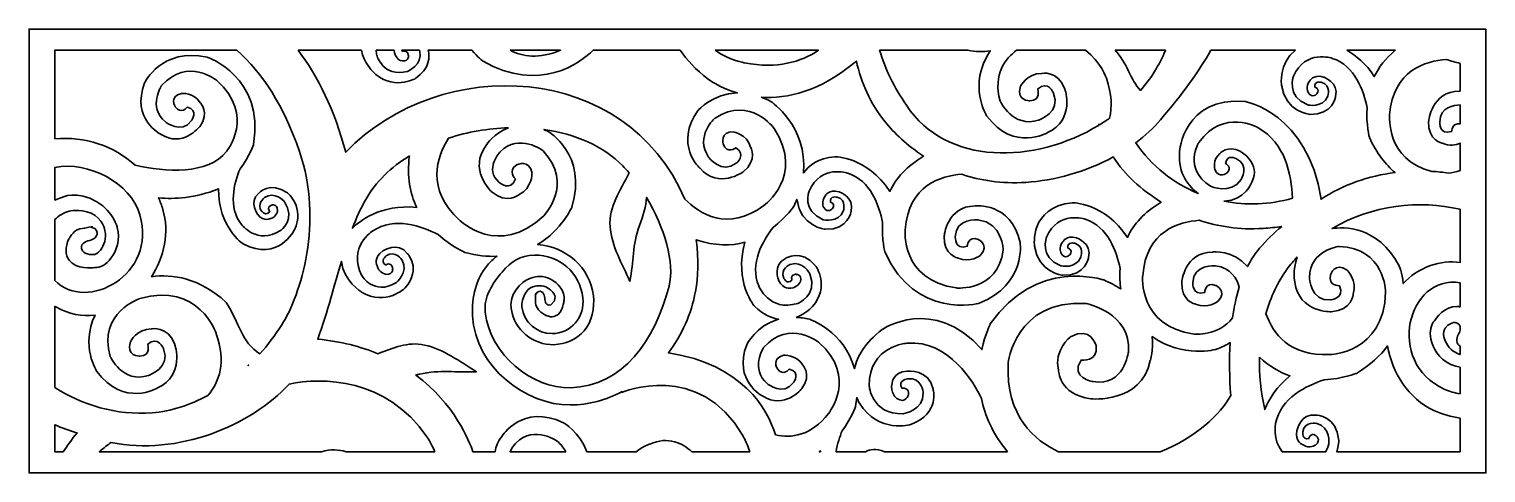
# Model space of a CAD drawing. Header units: centimetres. Extents: x -27 to -17.22, y -9 to -6.02.
import ezdxf

# ---------------------------------------------------------------- set-up
doc = ezdxf.new("R2010")
doc.units = ezdxf.units.CM
doc.header["$MEASUREMENT"] = 0
doc.layers.add('layer 1', color=7, linetype='Continuous')

msp = doc.modelspace()

# ---------------------------------------------------------------- linework, layer by layer
at = {"layer": 'layer 1', "color": 250, "lineweight": 30}
for points, knots in [([(-17.2242, -6.0217), (-17.2242, -6.0217), (-17.2242, -9.00013), (-17.2242, -9.00013), (-17.2242, -9.00013), (-17.2242, -9.00013), (-26.99914, -9.00013), (-26.99914, -9.00013), (-26.99914, -9.00013), (-26.99914, -9.00013), (-26.99914, -6.0217), (-26.99914, -6.0217), (-26.99914, -6.0217), (-26.99914, -6.0217), (-17.2242, -6.0217), (-17.2242, -6.0217)], [0, 0, 0, 0, 0.2, 0.2, 0.2, 0.2, 0.4, 0.4, 0.4, 0.4, 0.6, 0.6, 0.6, 0.6, 1, 1, 1, 1]), ([(-26.82664, -6.75876), (-26.82664, -6.75876), (-26.82664, -6.16379), (-26.82664, -6.16379), (-26.82664, -6.16379), (-26.82664, -6.16379), (-25.60486, -6.16379), (-25.60486, -6.16379), (-25.60486, -6.16379), (-25.43382, -6.31519), (-25.29195, -6.53228), (-25.18533, -6.84288), (-25.18533, -6.84288), (-25.02369, -7.31627), (-25.17458, -7.80425), (-25.30433, -8.00695), (-25.30433, -8.00695), (-25.34854, -8.07693), (-25.39756, -8.14165), (-25.45023, -8.20059), (-25.45023, -8.20059), (-25.57601, -8.12355), (-25.58813, -7.99636), (-25.67649, -7.85558), (-25.67649, -7.85558), (-25.86075, -7.69053), (-26.0387, -7.66396), (-26.17755, -7.68362), (-26.17755, -7.68362), (-26.09313, -7.55092), (-26.05681, -7.38546), (-26.10214, -7.23133), (-26.10214, -7.23133), (-26.11009, -7.20455), (-26.11958, -7.17876), (-26.13043, -7.15396), (-26.13043, -7.15396), (-26.02055, -7.16474), (-25.88996, -7.15605), (-25.72843, -7.09446), (-25.72843, -7.09446), (-25.73018, -7.35346), (-25.56355, -7.46283), (-25.56355, -7.46283), (-25.56355, -7.46283), (-25.32544, -7.58827), (-25.21929, -7.36857), (-25.21929, -7.36857), (-25.21929, -7.36857), (-25.14674, -7.22005), (-25.26493, -7.12109), (-25.26493, -7.12109), (-25.26493, -7.12109), (-25.38317, -7.03699), (-25.45974, -7.12454), (-25.45974, -7.12454), (-25.45974, -7.12454), (-25.52788, -7.18503), (-25.46448, -7.26676), (-25.46448, -7.26676), (-25.46448, -7.26676), (-25.42142, -7.31841), (-25.37836, -7.29286), (-25.37836, -7.29286), (-25.37836, -7.29286), (-25.33718, -7.2814), (-25.33162, -7.23885), (-25.33162, -7.23885), (-25.33162, -7.23885), (-25.33285, -7.19045), (-25.37339, -7.20317), (-25.37339, -7.20317), (-25.37339, -7.20317), (-25.40779, -7.21542), (-25.38494, -7.2441), (-25.38494, -7.2441), (-25.38494, -7.2441), (-25.40456, -7.2821), (-25.43687, -7.2452), (-25.43687, -7.2452), (-25.43687, -7.2452), (-25.47818, -7.19673), (-25.42022, -7.15256), (-25.42022, -7.15256), (-25.42022, -7.15256), (-25.35372, -7.10696), (-25.28744, -7.17713), (-25.28744, -7.17713), (-25.28744, -7.17713), (-25.20422, -7.29762), (-25.31224, -7.37366), (-25.31224, -7.37366), (-25.31224, -7.37366), (-25.46824, -7.47307), (-25.57373, -7.33311), (-25.57373, -7.33311), (-25.57373, -7.33311), (-25.66742, -7.21583), (-25.62313, -7.05677), (-25.58416, -6.95925), (-25.58416, -6.95925), (-25.51954, -6.8749), (-25.49334, -6.79563), (-25.49334, -6.79563), (-25.49334, -6.79563), (-25.4177, -6.34122), (-25.80386, -6.21008), (-25.80386, -6.21008), (-25.80386, -6.21008), (-26.11198, -6.14314), (-26.22411, -6.382), (-26.22411, -6.382), (-26.22411, -6.382), (-26.3164, -6.62588), (-26.11784, -6.72594), (-26.11784, -6.72594), (-26.11784, -6.72594), (-25.97115, -6.8219), (-25.85466, -6.67675), (-25.85466, -6.67675), (-25.85466, -6.67675), (-25.78365, -6.5806), (-25.85081, -6.51565), (-25.85081, -6.51565), (-25.85081, -6.51565), (-25.89379, -6.44582), (-25.97646, -6.4531), (-25.97646, -6.4531), (-25.97646, -6.4531), (-26.06217, -6.47407), (-26.01853, -6.54314), (-26.01853, -6.54314), (-26.01853, -6.54314), (-25.97865, -6.59811), (-25.93824, -6.54491), (-25.93824, -6.54491), (-25.93824, -6.54491), (-25.85841, -6.56645), (-25.91003, -6.63556), (-25.91003, -6.63556), (-25.91003, -6.63556), (-25.97604, -6.73106), (-26.085, -6.64447), (-26.085, -6.64447), (-26.085, -6.64447), (-26.20433, -6.54513), (-26.11087, -6.40064), (-26.11087, -6.40064), (-26.11087, -6.40064), (-25.93524, -6.20594), (-25.73995, -6.36645), (-25.73995, -6.36645), (-25.73995, -6.36645), (-25.4762, -6.60171), (-25.67535, -6.84353), (-25.67535, -6.84353), (-25.67535, -6.84353), (-25.79742, -6.99968), (-26.08785, -6.98159), (-26.28678, -6.9355), (-26.28678, -6.9355), (-26.42961, -6.80472), (-26.62717, -6.73968), (-26.82664, -6.75876)], [0, 0, 0, 0, 0.0238095, 0.0238095, 0.0238095, 0.0238095, 0.047619, 0.047619, 0.047619, 0.047619, 0.0714286, 0.0714286, 0.0714286, 0.0714286, 0.0952381, 0.0952381, 0.0952381, 0.0952381, 0.1190476, 0.1190476, 0.1190476, 0.1190476, 0.1428571, 0.1428571, 0.1428571, 0.1428571, 0.1666667, 0.1666667, 0.1666667, 0.1666667, 0.1904762, 0.1904762, 0.1904762, 0.1904762, 0.2142857, 0.2142857, 0.2142857, 0.2142857, 0.2380952, 0.2380952, 0.2380952, 0.2380952, 0.2619048, 0.2619048, 0.2619048, 0.2619048, 0.2857143, 0.2857143, 0.2857143, 0.2857143, 0.3095238, 0.3095238, 0.3095238, 0.3095238, 0.3333333, 0.3333333, 0.3333333, 0.3333333, 0.3571429, 0.3571429, 0.3571429, 0.3571429, 0.3809524, 0.3809524, 0.3809524, 0.3809524, 0.4047619, 0.4047619, 0.4047619, 0.4047619, 0.4285714, 0.4285714, 0.4285714, 0.4285714, 0.452381, 0.452381, 0.452381, 0.452381, 0.4761905, 0.4761905, 0.4761905, 0.4761905, 0.5, 0.5, 0.5, 0.5, 0.5238095, 0.5238095, 0.5238095, 0.5238095, 0.547619, 0.547619, 0.547619, 0.547619, 0.5714286, 0.5714286, 0.5714286, 0.5714286, 0.5952381, 0.5952381, 0.5952381, 0.5952381, 0.6190476, 0.6190476, 0.6190476, 0.6190476, 0.6428571, 0.6428571, 0.6428571, 0.6428571, 0.6666667, 0.6666667, 0.6666667, 0.6666667, 0.6904762, 0.6904762, 0.6904762, 0.6904762, 0.7142857, 0.7142857, 0.7142857, 0.7142857, 0.7380952, 0.7380952, 0.7380952, 0.7380952, 0.7619048, 0.7619048, 0.7619048, 0.7619048, 0.7857143, 0.7857143, 0.7857143, 0.7857143, 0.8095238, 0.8095238, 0.8095238, 0.8095238, 0.8333333, 0.8333333, 0.8333333, 0.8333333, 0.8571429, 0.8571429, 0.8571429, 0.8571429, 0.8809524, 0.8809524, 0.8809524, 0.8809524, 0.9047619, 0.9047619, 0.9047619, 0.9047619, 0.9285714, 0.9285714, 0.9285714, 0.9285714, 0.952381, 0.952381, 0.952381, 0.952381, 1, 1, 1, 1]), ([(-24.67091, -6.16379), (-24.67091, -6.16379), (-24.54993, -6.16379), (-24.54993, -6.16379), (-24.54993, -6.16379), (-24.55056, -6.2099), (-24.50942, -6.23167), (-24.50942, -6.23167), (-24.50942, -6.23167), (-24.45573, -6.25012), (-24.4531, -6.20036), (-24.4531, -6.20036), (-24.4531, -6.20036), (-24.45249, -6.15753), (-24.49337, -6.17091), (-24.49337, -6.17091), (-24.49337, -6.17091), (-24.49559, -6.16846), (-24.49742, -6.16609), (-24.49893, -6.16379), (-24.49893, -6.16379), (-24.49893, -6.16379), (-24.3804, -6.16379), (-24.3804, -6.16379), (-24.3804, -6.16379), (-24.37897, -6.16737), (-24.3783, -6.16959), (-24.3783, -6.16959), (-24.3783, -6.16959), (-24.3554, -6.26136), (-24.45966, -6.3055), (-24.45966, -6.3055), (-24.45966, -6.3055), (-24.62618, -6.34765), (-24.66555, -6.19778), (-24.66555, -6.19778), (-24.66555, -6.19778), (-24.66808, -6.18597), (-24.66981, -6.17466), (-24.67091, -6.16379)], [0, 0, 0, 0, 0.0909091, 0.0909091, 0.0909091, 0.0909091, 0.1818182, 0.1818182, 0.1818182, 0.1818182, 0.2727273, 0.2727273, 0.2727273, 0.2727273, 0.3636364, 0.3636364, 0.3636364, 0.3636364, 0.4545455, 0.4545455, 0.4545455, 0.4545455, 0.5454545, 0.5454545, 0.5454545, 0.5454545, 0.6363636, 0.6363636, 0.6363636, 0.6363636, 0.7272727, 0.7272727, 0.7272727, 0.7272727, 0.8181818, 0.8181818, 0.8181818, 0.8181818, 1, 1, 1, 1]), ([(-19.07039, -6.16379), (-19.07039, -6.16379), (-18.502, -6.16379), (-18.502, -6.16379), (-18.502, -6.16379), (-18.61638, -6.24979), (-18.59572, -6.39874), (-18.59572, -6.39874), (-18.59572, -6.39874), (-18.57186, -6.57603), (-18.40601, -6.59416), (-18.40601, -6.59416), (-18.40601, -6.59416), (-18.24906, -6.59887), (-18.23269, -6.47408), (-18.23269, -6.47408), (-18.23269, -6.47408), (-18.20765, -6.37869), (-18.31382, -6.34318), (-18.31382, -6.34318), (-18.31382, -6.34318), (-18.38361, -6.32253), (-18.40704, -6.37138), (-18.40704, -6.37138), (-18.40704, -6.37138), (-18.43722, -6.40643), (-18.41669, -6.44809), (-18.41669, -6.44809), (-18.41669, -6.44809), (-18.38651, -6.49091), (-18.35764, -6.45514), (-18.35764, -6.45514), (-18.35764, -6.45514), (-18.33404, -6.42345), (-18.37183, -6.41134), (-18.37183, -6.41134), (-18.37183, -6.41134), (-18.37697, -6.36535), (-18.32573, -6.37917), (-18.32573, -6.37917), (-18.32573, -6.37917), (-18.25943, -6.398), (-18.28509, -6.47258), (-18.28509, -6.47258), (-18.28509, -6.47258), (-18.31759, -6.55357), (-18.4194, -6.53019), (-18.4194, -6.53019), (-18.4194, -6.53019), (-18.56669, -6.47167), (-18.51509, -6.33834), (-18.51509, -6.33834), (-18.51509, -6.33834), (-18.43432, -6.15516), (-18.2553, -6.21783), (-18.2553, -6.21783), (-18.2553, -6.21783), (-18.10051, -6.26716), (-18.04489, -6.43698), (-18.02141, -6.54818), (-18.02141, -6.54818), (-18.02894, -6.66292), (-18.00493, -6.75003), (-18.00493, -6.75003), (-18.00493, -6.75003), (-17.95706, -6.85629), (-17.89709, -6.93149), (-17.83328, -6.98435), (-17.83328, -6.98435), (-18.01012, -7.00663), (-18.18184, -7.06509), (-18.32946, -7.16342), (-18.32946, -7.16342), (-18.41881, -6.58152), (-18.84137, -6.5071), (-18.84137, -6.5071), (-18.84137, -6.5071), (-19.25377, -6.47098), (-19.27991, -6.84607), (-19.27991, -6.84607), (-19.27991, -6.84607), (-19.28993, -6.99468), (-19.21677, -7.0797), (-19.1546, -7.12459), (-19.1546, -7.12459), (-19.32121, -7.05634), (-19.46749, -6.94024), (-19.57344, -6.7841), (-19.57344, -6.7841), (-19.51147, -6.73808), (-19.45501, -6.68651), (-19.40651, -6.62966), (-19.40651, -6.62966), (-19.26255, -6.45912), (-19.1493, -6.3079), (-19.07039, -6.16379)], [0, 0, 0, 0, 0.04, 0.04, 0.04, 0.04, 0.08, 0.08, 0.08, 0.08, 0.12, 0.12, 0.12, 0.12, 0.16, 0.16, 0.16, 0.16, 0.2, 0.2, 0.2, 0.2, 0.24, 0.24, 0.24, 0.24, 0.28, 0.28, 0.28, 0.28, 0.32, 0.32, 0.32, 0.32, 0.36, 0.36, 0.36, 0.36, 0.4, 0.4, 0.4, 0.4, 0.44, 0.44, 0.44, 0.44, 0.48, 0.48, 0.48, 0.48, 0.52, 0.52, 0.52, 0.52, 0.56, 0.56, 0.56, 0.56, 0.6, 0.6, 0.6, 0.6, 0.64, 0.64, 0.64, 0.64, 0.68, 0.68, 0.68, 0.68, 0.72, 0.72, 0.72, 0.72, 0.76, 0.76, 0.76, 0.76, 0.8, 0.8, 0.8, 0.8, 0.84, 0.84, 0.84, 0.84, 0.88, 0.88, 0.88, 0.88, 0.92, 0.92, 0.92, 0.92, 1, 1, 1, 1]), ([(-25.19319, -6.16379), (-25.19319, -6.16379), (-24.76966, -6.16379), (-24.76966, -6.16379), (-24.76966, -6.16379), (-24.75116, -6.24654), (-24.698, -6.30204), (-24.698, -6.30204), (-24.698, -6.30204), (-24.56445, -6.44259), (-24.40727, -6.35318), (-24.40727, -6.35318), (-24.40727, -6.35318), (-24.30679, -6.285), (-24.31102, -6.20439), (-24.3217, -6.16379), (-24.3217, -6.16379), (-24.3217, -6.16379), (-24.02784, -6.16379), (-24.02784, -6.16379), (-24.02784, -6.16379), (-23.98764, -6.20997), (-23.95603, -6.23532), (-23.95603, -6.23532), (-23.95603, -6.23532), (-23.57171, -6.4561), (-23.29933, -6.24635), (-23.2138, -6.16379), (-23.2138, -6.16379), (-23.2138, -6.16379), (-22.63111, -6.16379), (-22.63111, -6.16379), (-22.63111, -6.16379), (-22.586, -6.22842), (-22.52494, -6.29352), (-22.44338, -6.35716), (-22.44338, -6.35716), (-22.44338, -6.35716), (-22.37047, -6.41354), (-22.24733, -6.44991), (-22.24733, -6.44991), (-22.41365, -6.45423), (-22.50953, -6.56653), (-22.50953, -6.56653), (-22.50953, -6.56653), (-22.67567, -6.79464), (-22.49709, -6.95592), (-22.49709, -6.95592), (-22.49709, -6.95592), (-22.37146, -7.09807), (-22.20833, -6.97993), (-22.20833, -6.97993), (-22.20833, -6.97993), (-22.10668, -6.89991), (-22.15818, -6.81289), (-22.15818, -6.81289), (-22.15818, -6.81289), (-22.18306, -6.72771), (-22.27141, -6.71164), (-22.27141, -6.71164), (-22.27141, -6.71164), (-22.36687, -6.70898), (-22.3411, -6.79357), (-22.3411, -6.79357), (-22.3411, -6.79357), (-22.31522, -6.86235), (-22.25781, -6.8184), (-22.25781, -6.8184), (-22.25781, -6.8184), (-22.18065, -6.86374), (-22.25432, -6.92109), (-22.25432, -6.92109), (-22.25432, -6.92109), (-22.35056, -7.00186), (-22.43948, -6.8803), (-22.43948, -6.8803), (-22.43948, -6.8803), (-22.53559, -6.74244), (-22.39667, -6.6184), (-22.39667, -6.6184), (-22.39667, -6.6184), (-22.15764, -6.46548), (-21.99976, -6.68891), (-21.99976, -6.68891), (-21.99976, -6.68891), (-21.79184, -7.00995), (-22.06892, -7.20533), (-22.06892, -7.20533), (-22.06892, -7.20533), (-22.31281, -7.38675), (-22.50262, -7.25902), (-22.59921, -7.16257), (-22.59921, -7.16257), (-22.99398, -6.24007), (-24.23274, -6.18294), (-24.87494, -6.84767), (-24.87494, -6.84767), (-24.95037, -6.56499), (-25.05841, -6.34251), (-25.19319, -6.16379)], [0, 0, 0, 0, 0.0384615, 0.0384615, 0.0384615, 0.0384615, 0.0769231, 0.0769231, 0.0769231, 0.0769231, 0.1153846, 0.1153846, 0.1153846, 0.1153846, 0.1538462, 0.1538462, 0.1538462, 0.1538462, 0.1923077, 0.1923077, 0.1923077, 0.1923077, 0.2307692, 0.2307692, 0.2307692, 0.2307692, 0.2692308, 0.2692308, 0.2692308, 0.2692308, 0.3076923, 0.3076923, 0.3076923, 0.3076923, 0.3461538, 0.3461538, 0.3461538, 0.3461538, 0.3846154, 0.3846154, 0.3846154, 0.3846154, 0.4230769, 0.4230769, 0.4230769, 0.4230769, 0.4615385, 0.4615385, 0.4615385, 0.4615385, 0.5, 0.5, 0.5, 0.5, 0.5384615, 0.5384615, 0.5384615, 0.5384615, 0.5769231, 0.5769231, 0.5769231, 0.5769231, 0.6153846, 0.6153846, 0.6153846, 0.6153846, 0.6538462, 0.6538462, 0.6538462, 0.6538462, 0.6923077, 0.6923077, 0.6923077, 0.6923077, 0.7307692, 0.7307692, 0.7307692, 0.7307692, 0.7692308, 0.7692308, 0.7692308, 0.7692308, 0.8076923, 0.8076923, 0.8076923, 0.8076923, 0.8461538, 0.8461538, 0.8461538, 0.8461538, 0.8846154, 0.8846154, 0.8846154, 0.8846154, 0.9230769, 0.9230769, 0.9230769, 0.9230769, 1, 1, 1, 1]), ([(-23.77191, -6.16379), (-23.77191, -6.16379), (-23.43347, -6.16379), (-23.43347, -6.16379), (-23.43347, -6.16379), (-23.57715, -6.22448), (-23.69, -6.20526), (-23.77191, -6.16379)], [0, 0, 0, 0, 0.3333333, 0.3333333, 0.3333333, 0.3333333, 1, 1, 1, 1]), ([(-22.39655, -6.16379), (-22.39655, -6.16379), (-21.70258, -6.16379), (-21.70258, -6.16379), (-21.70258, -6.16379), (-21.81841, -6.24177), (-21.97941, -6.29094), (-22.19797, -6.24822), (-22.19797, -6.24822), (-22.19797, -6.24822), (-22.29751, -6.23119), (-22.39655, -6.16379)], [0, 0, 0, 0, 0.25, 0.25, 0.25, 0.25, 0.5, 0.5, 0.5, 0.5, 1, 1, 1, 1]), ([(-22.08637, -6.47849), (-22.06546, -6.48628), (-22.0439, -6.4958), (-22.0217, -6.50741), (-22.0217, -6.50741), (-22.0217, -6.50741), (-21.77403, -6.67517), (-21.80314, -6.98704), (-21.80314, -6.98704), (-21.76752, -6.93517), (-21.70439, -6.88952), (-21.5932, -6.87799), (-21.5932, -6.87799), (-21.5932, -6.87799), (-21.37749, -6.87642), (-21.22355, -7.11066), (-21.22355, -7.11066), (-21.18268, -7.02457), (-21.11091, -6.94162), (-20.9971, -6.87431), (-20.9971, -6.87431), (-21.108, -6.80214), (-21.19487, -6.71891), (-21.25545, -6.64358), (-21.25545, -6.64358), (-21.3523, -6.52328), (-21.41678, -6.38211), (-21.44804, -6.2359), (-21.44804, -6.2359), (-21.69087, -6.44204), (-21.91351, -6.48957), (-22.08637, -6.47849)], [0, 0, 0, 0, 0.1111111, 0.1111111, 0.1111111, 0.1111111, 0.2222222, 0.2222222, 0.2222222, 0.2222222, 0.3333333, 0.3333333, 0.3333333, 0.3333333, 0.4444444, 0.4444444, 0.4444444, 0.4444444, 0.5555556, 0.5555556, 0.5555556, 0.5555556, 0.6666667, 0.6666667, 0.6666667, 0.6666667, 0.7777778, 0.7777778, 0.7777778, 0.7777778, 1, 1, 1, 1]), ([(-21.29213, -6.16379), (-21.29213, -6.16379), (-20.69869, -6.16379), (-20.69869, -6.16379), (-20.69869, -6.16379), (-20.64979, -6.17432), (-20.59911, -6.17502), (-20.54975, -6.16675), (-20.54975, -6.16675), (-20.70471, -6.39796), (-20.57292, -6.60521), (-20.57292, -6.60521), (-20.57292, -6.60521), (-20.3894, -6.84989), (-20.1655, -6.71614), (-20.1655, -6.71614), (-20.1655, -6.71614), (-19.97826, -6.63117), (-20.04879, -6.42459), (-20.04879, -6.42459), (-20.04879, -6.42459), (-20.09939, -6.29382), (-20.20593, -6.31951), (-20.20593, -6.31951), (-20.20593, -6.31951), (-20.3021, -6.31818), (-20.34684, -6.40463), (-20.34684, -6.40463), (-20.34684, -6.40463), (-20.37996, -6.50269), (-20.28411, -6.50289), (-20.28411, -6.50289), (-20.28411, -6.50289), (-20.20461, -6.49795), (-20.2319, -6.42449), (-20.2319, -6.42449), (-20.2319, -6.42449), (-20.16038, -6.35896), (-20.12438, -6.45352), (-20.12438, -6.45352), (-20.12438, -6.45352), (-20.07129, -6.57892), (-20.22554, -6.6324), (-20.22554, -6.6324), (-20.22554, -6.6324), (-20.39893, -6.68815), (-20.48327, -6.50477), (-20.48327, -6.50477), (-20.48327, -6.50477), (-20.53387, -6.32293), (-20.44731, -6.21785), (-20.37289, -6.16379), (-20.37289, -6.16379), (-20.37289, -6.16379), (-19.91112, -6.16379), (-19.91112, -6.16379), (-19.91112, -6.16379), (-19.80744, -6.24033), (-19.77092, -6.35181), (-19.77092, -6.35181), (-19.77092, -6.35181), (-19.73302, -6.45836), (-19.73085, -6.54673), (-19.74961, -6.61965), (-19.74961, -6.61965), (-19.77033, -6.63425), (-19.7915, -6.64826), (-19.8131, -6.66161), (-19.8131, -6.66161), (-19.8131, -6.66161), (-19.82138, -6.66042), (-19.82138, -6.66042), (-19.82138, -6.66042), (-19.82138, -6.66042), (-19.81982, -6.66575), (-19.81982, -6.66575), (-19.81982, -6.66575), (-20.25288, -6.92968), (-20.84589, -6.93956), (-21.11241, -6.53284), (-21.11241, -6.53284), (-21.19316, -6.415), (-21.2567, -6.2893), (-21.29213, -6.16379)], [0, 0, 0, 0, 0.0454545, 0.0454545, 0.0454545, 0.0454545, 0.0909091, 0.0909091, 0.0909091, 0.0909091, 0.1363636, 0.1363636, 0.1363636, 0.1363636, 0.1818182, 0.1818182, 0.1818182, 0.1818182, 0.2272727, 0.2272727, 0.2272727, 0.2272727, 0.2727273, 0.2727273, 0.2727273, 0.2727273, 0.3181818, 0.3181818, 0.3181818, 0.3181818, 0.3636364, 0.3636364, 0.3636364, 0.3636364, 0.4090909, 0.4090909, 0.4090909, 0.4090909, 0.4545455, 0.4545455, 0.4545455, 0.4545455, 0.5, 0.5, 0.5, 0.5, 0.5454545, 0.5454545, 0.5454545, 0.5454545, 0.5909091, 0.5909091, 0.5909091, 0.5909091, 0.6363636, 0.6363636, 0.6363636, 0.6363636, 0.6818182, 0.6818182, 0.6818182, 0.6818182, 0.7272727, 0.7272727, 0.7272727, 0.7272727, 0.7727273, 0.7727273, 0.7727273, 0.7727273, 0.8181818, 0.8181818, 0.8181818, 0.8181818, 0.8636364, 0.8636364, 0.8636364, 0.8636364, 0.9090909, 0.9090909, 0.9090909, 0.9090909, 1, 1, 1, 1]), ([(-19.71067, -6.16379), (-19.71067, -6.16379), (-19.37433, -6.16379), (-19.37433, -6.16379), (-19.37433, -6.16379), (-19.41438, -6.26247), (-19.47184, -6.35292), (-19.542, -6.4335), (-19.542, -6.4335), (-19.57628, -6.39586), (-19.59901, -6.35166), (-19.62166, -6.30308), (-19.62166, -6.30308), (-19.64563, -6.25168), (-19.67575, -6.20502), (-19.71067, -6.16379)], [0, 0, 0, 0, 0.2, 0.2, 0.2, 0.2, 0.4, 0.4, 0.4, 0.4, 0.6, 0.6, 0.6, 0.6, 1, 1, 1, 1]), ([(-18.15639, -6.16379), (-18.15639, -6.16379), (-17.83267, -6.16379), (-17.83267, -6.16379), (-17.83267, -6.16379), (-17.89804, -6.21775), (-17.94335, -6.27797), (-17.97271, -6.33981), (-17.97271, -6.33981), (-18.03014, -6.25242), (-18.09617, -6.19786), (-18.15639, -6.16379)], [0, 0, 0, 0, 0.25, 0.25, 0.25, 0.25, 0.5, 0.5, 0.5, 0.5, 1, 1, 1, 1]), ([(-17.39671, -6.25167), (-17.39671, -6.25167), (-17.39671, -6.4374), (-17.39671, -6.4374), (-17.39671, -6.4374), (-17.39937, -6.4376), (-17.40079, -6.43778), (-17.40079, -6.43778), (-17.40079, -6.43778), (-17.5905, -6.43946), (-17.60822, -6.6401), (-17.60822, -6.6401), (-17.60822, -6.6401), (-17.61441, -6.76931), (-17.51494, -6.78747), (-17.51494, -6.78747), (-17.51494, -6.78747), (-17.46805, -6.80902), (-17.42475, -6.79901), (-17.39671, -6.78689), (-17.39671, -6.78689), (-17.39671, -6.78689), (-17.39671, -6.9715), (-17.39671, -6.9715), (-17.39671, -6.9715), (-17.42498, -6.98099), (-17.4519, -6.98553), (-17.47373, -6.98756), (-17.47373, -6.98756), (-17.51128, -6.98221), (-17.54916, -6.97844), (-17.58723, -6.97622), (-17.58723, -6.97622), (-17.9, -6.89673), (-17.86981, -6.59762), (-17.86981, -6.59762), (-17.86981, -6.59762), (-17.84694, -6.29452), (-17.62606, -6.23491), (-17.48991, -6.22519), (-17.48991, -6.22519), (-17.45988, -6.23514), (-17.42883, -6.24403), (-17.39671, -6.25167)], [0, 0, 0, 0, 0.0833333, 0.0833333, 0.0833333, 0.0833333, 0.1666667, 0.1666667, 0.1666667, 0.1666667, 0.25, 0.25, 0.25, 0.25, 0.3333333, 0.3333333, 0.3333333, 0.3333333, 0.4166667, 0.4166667, 0.4166667, 0.4166667, 0.5, 0.5, 0.5, 0.5, 0.5833333, 0.5833333, 0.5833333, 0.5833333, 0.6666667, 0.6666667, 0.6666667, 0.6666667, 0.75, 0.75, 0.75, 0.75, 0.8333333, 0.8333333, 0.8333333, 0.8333333, 1, 1, 1, 1]), ([(-17.39671, -6.53055), (-17.39671, -6.53055), (-17.39671, -6.65749), (-17.39671, -6.65749), (-17.39671, -6.65749), (-17.45007, -6.64825), (-17.45379, -6.70862), (-17.45379, -6.70862), (-17.45379, -6.70862), (-17.53861, -6.73716), (-17.53363, -6.64394), (-17.53363, -6.64394), (-17.53363, -6.64394), (-17.53196, -6.54311), (-17.43494, -6.53128), (-17.39671, -6.53055)], [0, 0, 0, 0, 0.2, 0.2, 0.2, 0.2, 0.4, 0.4, 0.4, 0.4, 0.6, 0.6, 0.6, 0.6, 1, 1, 1, 1]), ([(-18.98145, -7.17669), (-18.83409, -7.20599), (-18.67738, -7.20071), (-18.52264, -7.15643), (-18.52264, -7.15643), (-18.52788, -6.99783), (-18.57106, -6.78342), (-18.75223, -6.68384), (-18.75223, -6.68384), (-18.75223, -6.68384), (-18.9833, -6.54934), (-19.14936, -6.78254), (-19.14936, -6.78254), (-19.14936, -6.78254), (-19.26015, -6.95543), (-19.07149, -7.07664), (-19.07149, -7.07664), (-19.07149, -7.07664), (-18.93651, -7.13633), (-18.86704, -7.03189), (-18.86704, -7.03189), (-18.86704, -7.03189), (-18.80877, -6.93505), (-18.89804, -6.89173), (-18.89804, -6.89173), (-18.89804, -6.89173), (-18.96372, -6.85726), (-18.97074, -6.92353), (-18.97074, -6.92353), (-18.97074, -6.92353), (-18.92057, -6.95081), (-18.96237, -6.98787), (-18.96237, -6.98787), (-18.96237, -6.98787), (-19.01518, -7.03026), (-19.04313, -6.96379), (-19.04313, -6.96379), (-19.04313, -6.96379), (-19.06088, -6.89813), (-19.00891, -6.85728), (-19.00891, -6.85728), (-19.00891, -6.85728), (-18.96003, -6.79611), (-18.86935, -6.84373), (-18.86935, -6.84373), (-18.86935, -6.84373), (-18.73133, -6.92185), (-18.79417, -7.04882), (-18.79417, -7.04882), (-18.79417, -7.04882), (-18.83627, -7.16915), (-18.98145, -7.17669)], [0, 0, 0, 0, 0.0714286, 0.0714286, 0.0714286, 0.0714286, 0.1428571, 0.1428571, 0.1428571, 0.1428571, 0.2142857, 0.2142857, 0.2142857, 0.2142857, 0.2857143, 0.2857143, 0.2857143, 0.2857143, 0.3571429, 0.3571429, 0.3571429, 0.3571429, 0.4285714, 0.4285714, 0.4285714, 0.4285714, 0.5, 0.5, 0.5, 0.5, 0.5714286, 0.5714286, 0.5714286, 0.5714286, 0.6428571, 0.6428571, 0.6428571, 0.6428571, 0.7142857, 0.7142857, 0.7142857, 0.7142857, 0.7857143, 0.7857143, 0.7857143, 0.7857143, 0.8571429, 0.8571429, 0.8571429, 0.8571429, 1, 1, 1, 1]), ([(-23.78346, -6.6838), (-23.9194, -6.68829), (-24.05664, -6.71181), (-24.18492, -6.75338), (-24.18492, -6.75338), (-24.26413, -6.87956), (-24.33818, -7.09372), (-24.11047, -7.30454), (-24.11047, -7.30454), (-24.11047, -7.30454), (-23.84725, -7.56093), (-23.5465, -7.2756), (-23.5465, -7.2756), (-23.5465, -7.2756), (-23.33981, -7.06301), (-23.55024, -6.8387), (-23.55024, -6.8387), (-23.55024, -6.8387), (-23.71001, -6.71534), (-23.83779, -6.84513), (-23.83779, -6.84513), (-23.83779, -6.84513), (-23.94964, -6.96403), (-23.84447, -7.05052), (-23.84447, -7.05052), (-23.84447, -7.05052), (-23.76872, -7.11761), (-23.73573, -7.02639), (-23.73573, -7.02639), (-23.73573, -7.02639), (-23.79398, -6.97396), (-23.72583, -6.93272), (-23.72583, -6.93272), (-23.72583, -6.93272), (-23.64082, -6.88845), (-23.62469, -6.9907), (-23.62469, -6.9907), (-23.62469, -6.9907), (-23.62425, -7.08803), (-23.71007, -7.13145), (-23.71007, -7.13145), (-23.71007, -7.13145), (-23.79256, -7.20361), (-23.89802, -7.11121), (-23.89802, -7.11121), (-23.89802, -7.11121), (-24.0563, -6.96088), (-23.92981, -6.79878), (-23.92981, -6.79878), (-23.92981, -6.79878), (-23.88125, -6.71967), (-23.78346, -6.6838)], [0, 0, 0, 0, 0.0714286, 0.0714286, 0.0714286, 0.0714286, 0.1428571, 0.1428571, 0.1428571, 0.1428571, 0.2142857, 0.2142857, 0.2142857, 0.2142857, 0.2857143, 0.2857143, 0.2857143, 0.2857143, 0.3571429, 0.3571429, 0.3571429, 0.3571429, 0.4285714, 0.4285714, 0.4285714, 0.4285714, 0.5, 0.5, 0.5, 0.5, 0.5714286, 0.5714286, 0.5714286, 0.5714286, 0.6428571, 0.6428571, 0.6428571, 0.6428571, 0.7142857, 0.7142857, 0.7142857, 0.7142857, 0.7857143, 0.7857143, 0.7857143, 0.7857143, 0.8571429, 0.8571429, 0.8571429, 0.8571429, 1, 1, 1, 1]), ([(-22.96791, -7.71644), (-22.94139, -7.57828), (-22.9535, -7.47492), (-22.90263, -7.33886), (-22.90263, -7.33886), (-22.87798, -7.27399), (-22.86066, -7.21159), (-22.85617, -7.15119), (-22.85617, -7.15119), (-22.73559, -7.3532), (-22.66537, -7.59183), (-22.70536, -7.74688), (-22.70536, -7.74688), (-22.80018, -8.11032), (-23.01386, -8.41978), (-23.36642, -8.42853), (-23.36642, -8.42853), (-23.62339, -8.43561), (-23.90637, -8.20684), (-23.93879, -7.92217), (-23.93879, -7.92217), (-23.95003, -7.82027), (-23.89015, -7.72787), (-23.82556, -7.65236), (-23.82556, -7.65236), (-23.76147, -7.57878), (-23.70943, -7.54187), (-23.60814, -7.53884), (-23.60814, -7.53884), (-23.44142, -7.53497), (-23.30241, -7.65698), (-23.28363, -7.82445), (-23.28363, -7.82445), (-23.27654, -7.88852), (-23.2937, -7.94756), (-23.33345, -7.99261), (-23.33345, -7.99261), (-23.3713, -8.03794), (-23.42738, -8.06491), (-23.48976, -8.06577), (-23.48976, -8.06577), (-23.58967, -8.06817), (-23.68155, -7.98747), (-23.69292, -7.8858), (-23.69292, -7.8858), (-23.69292, -7.8858), (-23.69811, -7.83681), (-23.66289, -7.78667), (-23.66289, -7.78667), (-23.62974, -7.73614), (-23.57133, -7.7443), (-23.57133, -7.7443), (-23.57133, -7.7443), (-23.53565, -7.74236), (-23.50264, -7.7667), (-23.48553, -7.78781), (-23.48553, -7.78781), (-23.47146, -7.80492), (-23.46866, -7.81824), (-23.47137, -7.827), (-23.47137, -7.827), (-23.47137, -7.827), (-23.47414, -7.84534), (-23.47414, -7.84534), (-23.47414, -7.84534), (-23.47414, -7.84534), (-23.49886, -7.87291), (-23.49886, -7.87291), (-23.49886, -7.87291), (-23.5314, -7.88231), (-23.53869, -7.84806), (-23.53877, -7.82702), (-23.53877, -7.82702), (-23.54007, -7.80189), (-23.55917, -7.76772), (-23.58856, -7.7868), (-23.58856, -7.7868), (-23.58856, -7.7868), (-23.60061, -7.80338), (-23.60061, -7.80338), (-23.60061, -7.80338), (-23.60061, -7.80338), (-23.60032, -7.79738), (-23.60032, -7.79738), (-23.60032, -7.79738), (-23.60032, -7.79738), (-23.60113, -7.82338), (-23.60163, -7.85789), (-23.60163, -7.85789), (-23.60212, -7.89384), (-23.55826, -7.92611), (-23.56571, -7.92132), (-23.56571, -7.92132), (-23.5293, -7.94938), (-23.49543, -7.95957), (-23.46705, -7.94681), (-23.46705, -7.94681), (-23.41655, -7.9245), (-23.41003, -7.84758), (-23.40989, -7.83821), (-23.40989, -7.83821), (-23.4044, -7.81233), (-23.41461, -7.77948), (-23.43895, -7.75038), (-23.43895, -7.75038), (-23.46624, -7.71625), (-23.51692, -7.68062), (-23.5753, -7.68192), (-23.5753, -7.68192), (-23.5753, -7.68192), (-23.64793, -7.67909), (-23.71039, -7.74455), (-23.71039, -7.74455), (-23.78569, -7.82245), (-23.76304, -7.90408), (-23.76304, -7.90408), (-23.76304, -7.90408), (-23.7484, -8.03633), (-23.61268, -8.14353), (-23.47877, -8.13961), (-23.47877, -8.13961), (-23.40039, -8.13738), (-23.32511, -8.10287), (-23.27429, -8.04596), (-23.27429, -8.04596), (-23.22418, -7.98671), (-23.20346, -7.89073), (-23.21245, -7.81107), (-23.21245, -7.81107), (-23.23314, -7.62205), (-23.40203, -7.4788), (-23.58766, -7.46772), (-23.58766, -7.46772), (-23.42439, -7.36986), (-23.35747, -7.21617), (-23.35747, -7.21617), (-23.35747, -7.21617), (-23.24914, -6.86255), (-23.5174, -6.70815), (-23.5174, -6.70815), (-23.5174, -6.70815), (-23.52657, -6.70377), (-23.53558, -6.69981), (-23.54445, -6.69619), (-23.54445, -6.69619), (-23.33523, -6.72573), (-23.14508, -6.80534), (-23.01633, -6.93902), (-23.01633, -6.93902), (-23.00191, -6.95388), (-22.98775, -6.96952), (-22.97388, -6.98579), (-22.97388, -6.98579), (-23.03094, -7.11033), (-23.11204, -7.2088), (-23.10105, -7.34775), (-23.10105, -7.34775), (-23.09049, -7.47812), (-23.01971, -7.59735), (-22.96791, -7.71644)], [0, 0, 0, 0, 0.0243902, 0.0243902, 0.0243902, 0.0243902, 0.0487805, 0.0487805, 0.0487805, 0.0487805, 0.0731707, 0.0731707, 0.0731707, 0.0731707, 0.097561, 0.097561, 0.097561, 0.097561, 0.1219512, 0.1219512, 0.1219512, 0.1219512, 0.1463415, 0.1463415, 0.1463415, 0.1463415, 0.1707317, 0.1707317, 0.1707317, 0.1707317, 0.195122, 0.195122, 0.195122, 0.195122, 0.2195122, 0.2195122, 0.2195122, 0.2195122, 0.2439024, 0.2439024, 0.2439024, 0.2439024, 0.2682927, 0.2682927, 0.2682927, 0.2682927, 0.2926829, 0.2926829, 0.2926829, 0.2926829, 0.3170732, 0.3170732, 0.3170732, 0.3170732, 0.3414634, 0.3414634, 0.3414634, 0.3414634, 0.3658537, 0.3658537, 0.3658537, 0.3658537, 0.3902439, 0.3902439, 0.3902439, 0.3902439, 0.4146341, 0.4146341, 0.4146341, 0.4146341, 0.4390244, 0.4390244, 0.4390244, 0.4390244, 0.4634146, 0.4634146, 0.4634146, 0.4634146, 0.4878049, 0.4878049, 0.4878049, 0.4878049, 0.5121951, 0.5121951, 0.5121951, 0.5121951, 0.5365854, 0.5365854, 0.5365854, 0.5365854, 0.5609756, 0.5609756, 0.5609756, 0.5609756, 0.5853659, 0.5853659, 0.5853659, 0.5853659, 0.6097561, 0.6097561, 0.6097561, 0.6097561, 0.6341463, 0.6341463, 0.6341463, 0.6341463, 0.6585366, 0.6585366, 0.6585366, 0.6585366, 0.6829268, 0.6829268, 0.6829268, 0.6829268, 0.7073171, 0.7073171, 0.7073171, 0.7073171, 0.7317073, 0.7317073, 0.7317073, 0.7317073, 0.7560976, 0.7560976, 0.7560976, 0.7560976, 0.7804878, 0.7804878, 0.7804878, 0.7804878, 0.804878, 0.804878, 0.804878, 0.804878, 0.8292683, 0.8292683, 0.8292683, 0.8292683, 0.8536585, 0.8536585, 0.8536585, 0.8536585, 0.8780488, 0.8780488, 0.8780488, 0.8780488, 0.902439, 0.902439, 0.902439, 0.902439, 0.9268293, 0.9268293, 0.9268293, 0.9268293, 0.9512195, 0.9512195, 0.9512195, 0.9512195, 1, 1, 1, 1]), ([(-26.82664, -7.70807), (-26.82664, -7.70807), (-26.82664, -7.29864), (-26.82664, -7.29864), (-26.82664, -7.29864), (-26.79983, -7.27414), (-26.76767, -7.25506), (-26.73127, -7.24363), (-26.73127, -7.24363), (-26.73127, -7.24363), (-26.66459, -7.22388), (-26.58296, -7.2579), (-26.58296, -7.2579), (-26.50292, -7.2921), (-26.49099, -7.37518), (-26.49099, -7.37518), (-26.49099, -7.37518), (-26.47653, -7.42332), (-26.49742, -7.47525), (-26.51984, -7.50443), (-26.51984, -7.50443), (-26.53745, -7.52729), (-26.55432, -7.53519), (-26.56829, -7.5347), (-26.56829, -7.5347), (-26.56829, -7.5347), (-26.595, -7.53494), (-26.595, -7.53494), (-26.595, -7.53494), (-26.61457, -7.5292), (-26.63352, -7.52216), (-26.64041, -7.5093), (-26.64041, -7.5093), (-26.66634, -7.46646), (-26.62249, -7.44715), (-26.59287, -7.44028), (-26.59287, -7.44028), (-26.55938, -7.433), (-26.51916, -7.39703), (-26.55776, -7.35993), (-26.55776, -7.35993), (-26.55776, -7.35993), (-26.58294, -7.35007), (-26.58294, -7.35007), (-26.58294, -7.35007), (-26.58294, -7.35007), (-26.57552, -7.34774), (-26.57552, -7.34774), (-26.57552, -7.34774), (-26.57552, -7.34774), (-26.6109, -7.35391), (-26.65974, -7.36278), (-26.65974, -7.36278), (-26.70782, -7.3717), (-26.73595, -7.43915), (-26.73225, -7.429), (-26.73225, -7.429), (-26.75874, -7.48744), (-26.75825, -7.53501), (-26.73018, -7.57257), (-26.73018, -7.57257), (-26.68215, -7.63639), (-26.57308, -7.62536), (-26.55989, -7.62202), (-26.55989, -7.62202), (-26.52218, -7.62409), (-26.48271, -7.60182), (-26.44995, -7.5594), (-26.44995, -7.5594), (-26.41368, -7.51201), (-26.38401, -7.43329), (-26.40819, -7.35239), (-26.40819, -7.35239), (-26.40819, -7.35239), (-26.43028, -7.25129), (-26.54415, -7.18108), (-26.54415, -7.18108), (-26.67794, -7.09901), (-26.78031, -7.15146), (-26.78031, -7.15146), (-26.78031, -7.15146), (-26.79656, -7.15656), (-26.81198, -7.16253), (-26.82664, -7.16929), (-26.82664, -7.16929), (-26.82664, -7.16929), (-26.82664, -6.94948), (-26.82664, -6.94948), (-26.82664, -6.94948), (-26.60109, -6.9062), (-26.32029, -7.05218), (-26.25611, -7.26848), (-26.25611, -7.26848), (-26.1375, -7.67027), (-26.61425, -7.9277), (-26.82664, -7.70807)], [0, 0, 0, 0, 0.04, 0.04, 0.04, 0.04, 0.08, 0.08, 0.08, 0.08, 0.12, 0.12, 0.12, 0.12, 0.16, 0.16, 0.16, 0.16, 0.2, 0.2, 0.2, 0.2, 0.24, 0.24, 0.24, 0.24, 0.28, 0.28, 0.28, 0.28, 0.32, 0.32, 0.32, 0.32, 0.36, 0.36, 0.36, 0.36, 0.4, 0.4, 0.4, 0.4, 0.44, 0.44, 0.44, 0.44, 0.48, 0.48, 0.48, 0.48, 0.52, 0.52, 0.52, 0.52, 0.56, 0.56, 0.56, 0.56, 0.6, 0.6, 0.6, 0.6, 0.64, 0.64, 0.64, 0.64, 0.68, 0.68, 0.68, 0.68, 0.72, 0.72, 0.72, 0.72, 0.76, 0.76, 0.76, 0.76, 0.8, 0.8, 0.8, 0.8, 0.84, 0.84, 0.84, 0.84, 0.88, 0.88, 0.88, 0.88, 0.92, 0.92, 0.92, 0.92, 1, 1, 1, 1]), ([(-24.44728, -6.8728), (-24.5705, -6.9485), (-24.67292, -7.04613), (-24.73987, -7.16439), (-24.73987, -7.16439), (-24.77527, -7.22692), (-24.80443, -7.29126), (-24.83013, -7.35807), (-24.83013, -7.35807), (-24.78596, -7.31337), (-24.64469, -7.19574), (-24.39861, -7.21798), (-24.39861, -7.21798), (-24.44341, -7.12664), (-24.46542, -7.0119), (-24.44728, -6.8728)], [0, 0, 0, 0, 0.2, 0.2, 0.2, 0.2, 0.4, 0.4, 0.4, 0.4, 0.6, 0.6, 0.6, 0.6, 1, 1, 1, 1]), ([(-21.85188, -7.95668), (-21.82447, -7.95772), (-21.79512, -7.96132), (-21.76372, -7.96814), (-21.76372, -7.96814), (-21.76372, -7.96814), (-21.52819, -8.04814), (-21.46105, -8.29965), (-21.46105, -8.29965), (-21.4433, -8.21968), (-21.39239, -8.12755), (-21.27488, -8.03754), (-21.27488, -8.03754), (-21.27488, -8.03754), (-20.93558, -7.80424), (-20.60584, -8.17234), (-20.60584, -8.17234), (-20.58349, -8.06744), (-20.54941, -8.00089), (-20.54941, -8.00089), (-20.54941, -8.00089), (-20.24191, -7.55135), (-19.78849, -7.70556), (-19.78849, -7.70556), (-19.78849, -7.70556), (-19.74494, -7.72391), (-19.70705, -7.74401), (-19.67399, -7.76529), (-19.67399, -7.76529), (-19.67861, -7.72976), (-19.68202, -7.68196), (-19.67849, -7.62807), (-19.67849, -7.62807), (-19.70196, -7.51687), (-19.75759, -7.34705), (-19.91237, -7.29772), (-19.91237, -7.29772), (-19.91237, -7.29772), (-20.0914, -7.23505), (-20.17216, -7.41823), (-20.17216, -7.41823), (-20.17216, -7.41823), (-20.22377, -7.55156), (-20.07647, -7.61008), (-20.07647, -7.61008), (-20.07647, -7.61008), (-19.97466, -7.63345), (-19.94216, -7.55247), (-19.94216, -7.55247), (-19.94216, -7.55247), (-19.9165, -7.47789), (-19.98281, -7.45906), (-19.98281, -7.45906), (-19.98281, -7.45906), (-20.03405, -7.44524), (-20.02891, -7.49123), (-20.02891, -7.49123), (-20.02891, -7.49123), (-19.99111, -7.50334), (-20.01472, -7.53502), (-20.01472, -7.53502), (-20.01472, -7.53502), (-20.04358, -7.57081), (-20.07376, -7.52798), (-20.07376, -7.52798), (-20.07376, -7.52798), (-20.0943, -7.48632), (-20.06411, -7.45127), (-20.06411, -7.45127), (-20.06411, -7.45127), (-20.04068, -7.40242), (-19.97089, -7.42307), (-19.97089, -7.42307), (-19.97089, -7.42307), (-19.86473, -7.45858), (-19.88976, -7.55396), (-19.88976, -7.55396), (-19.88976, -7.55396), (-19.90613, -7.67876), (-20.06309, -7.67406), (-20.06309, -7.67406), (-20.06309, -7.67406), (-20.22894, -7.65592), (-20.2528, -7.47863), (-20.2528, -7.47863), (-20.2528, -7.47863), (-20.28914, -7.21709), (-19.99944, -7.18703), (-19.99944, -7.18703), (-19.99944, -7.18703), (-19.78372, -7.18546), (-19.62978, -7.4197), (-19.62978, -7.4197), (-19.58892, -7.33361), (-19.51715, -7.25066), (-19.40333, -7.18336), (-19.40333, -7.18336), (-19.54022, -7.09426), (-19.64724, -7.00128), (-19.72434, -6.87986), (-19.72434, -6.87986), (-19.90868, -6.9796), (-20.1195, -7.03826), (-20.31147, -7.05044), (-20.31147, -7.05044), (-20.47455, -7.0605), (-20.61641, -7.03722), (-20.74075, -6.99604), (-20.74075, -6.99604), (-20.8769, -7.00576), (-21.09778, -7.06536), (-21.12065, -7.36847), (-21.12065, -7.36847), (-21.12065, -7.36847), (-21.15475, -7.70578), (-20.776, -7.75922), (-20.776, -7.75922), (-20.776, -7.75922), (-20.50378, -7.78646), (-20.46258, -7.5057), (-20.46258, -7.5057), (-20.46258, -7.5057), (-20.46518, -7.31949), (-20.63228, -7.3017), (-20.63228, -7.3017), (-20.63228, -7.3017), (-20.78238, -7.28916), (-20.78447, -7.41479), (-20.78447, -7.41479), (-20.78447, -7.41479), (-20.78945, -7.50801), (-20.70463, -7.47947), (-20.70463, -7.47947), (-20.70463, -7.47947), (-20.70019, -7.4073), (-20.63128, -7.43284), (-20.63128, -7.43284), (-20.63128, -7.43284), (-20.55051, -7.46883), (-20.6151, -7.53919), (-20.6151, -7.53919), (-20.6151, -7.53919), (-20.68515, -7.59538), (-20.76578, -7.55831), (-20.76578, -7.55831), (-20.76578, -7.55831), (-20.86525, -7.54016), (-20.85906, -7.41094), (-20.85906, -7.41094), (-20.85906, -7.41094), (-20.84133, -7.21031), (-20.65163, -7.20862), (-20.65163, -7.20862), (-20.65163, -7.20862), (-20.41277, -7.17949), (-20.34941, -7.45449), (-20.34941, -7.45449), (-20.34941, -7.45449), (-20.30694, -7.73688), (-20.62455, -7.86163), (-20.62455, -7.86163), (-20.62455, -7.86163), (-21.051, -7.97544), (-21.25577, -7.52088), (-21.25577, -7.52088), (-21.25577, -7.52088), (-21.27978, -7.43377), (-21.27225, -7.31902), (-21.27225, -7.31902), (-21.29573, -7.20782), (-21.35135, -7.03801), (-21.50614, -6.98867), (-21.50614, -6.98867), (-21.50614, -6.98867), (-21.68517, -6.926), (-21.76593, -7.10919), (-21.76593, -7.10919), (-21.76593, -7.10919), (-21.81753, -7.24252), (-21.67024, -7.30103), (-21.67024, -7.30103), (-21.67024, -7.30103), (-21.56842, -7.32442), (-21.53593, -7.24342), (-21.53593, -7.24342), (-21.53593, -7.24342), (-21.51027, -7.16885), (-21.57658, -7.15001), (-21.57658, -7.15001), (-21.57658, -7.15001), (-21.62782, -7.1362), (-21.62267, -7.18219), (-21.62267, -7.18219), (-21.62267, -7.18219), (-21.58488, -7.1943), (-21.60849, -7.22598), (-21.60849, -7.22598), (-21.60849, -7.22598), (-21.63735, -7.26176), (-21.66753, -7.21894), (-21.66753, -7.21894), (-21.66753, -7.21894), (-21.68807, -7.17728), (-21.65787, -7.14223), (-21.65787, -7.14223), (-21.65787, -7.14223), (-21.63445, -7.09338), (-21.56465, -7.11402), (-21.56465, -7.11402), (-21.56465, -7.11402), (-21.45849, -7.14953), (-21.48353, -7.24492), (-21.48353, -7.24492), (-21.48353, -7.24492), (-21.49989, -7.36972), (-21.65686, -7.36501), (-21.65686, -7.36501), (-21.65686, -7.36501), (-21.8227, -7.34688), (-21.84656, -7.16958), (-21.84656, -7.16958), (-21.84656, -7.16958), (-21.84679, -7.16797), (-21.84707, -7.16497), (-21.84707, -7.16497), (-21.85257, -7.17892), (-21.85862, -7.19308), (-21.86525, -7.20745), (-21.86525, -7.20745), (-21.86525, -7.20745), (-21.91529, -7.28268), (-22.00688, -7.35222), (-22.00688, -7.35222), (-22.07547, -7.44284), (-22.16725, -7.59617), (-22.10303, -7.74539), (-22.10303, -7.74539), (-22.10303, -7.74539), (-22.033, -7.92168), (-21.84173, -7.86258), (-21.84173, -7.86258), (-21.84173, -7.86258), (-21.70721, -7.81415), (-21.75958, -7.66456), (-21.75958, -7.66456), (-21.75958, -7.66456), (-21.80866, -7.57235), (-21.89113, -7.6009), (-21.89113, -7.6009), (-21.89113, -7.6009), (-21.96427, -7.63041), (-21.93502, -7.69283), (-21.93502, -7.69283), (-21.93502, -7.69283), (-21.91187, -7.74058), (-21.88051, -7.70655), (-21.88051, -7.70655), (-21.88051, -7.70655), (-21.89615, -7.67007), (-21.85674, -7.66713), (-21.85674, -7.66713), (-21.85674, -7.66713), (-21.81079, -7.66547), (-21.82335, -7.71633), (-21.82335, -7.71633), (-21.82335, -7.71633), (-21.84135, -7.75915), (-21.88761, -7.75932), (-21.88761, -7.75932), (-21.88761, -7.75932), (-21.93985, -7.77366), (-21.97001, -7.70742), (-21.97001, -7.70742), (-21.97001, -7.70742), (-22.01279, -7.60397), (-21.92435, -7.56035), (-21.92435, -7.56035), (-21.92435, -7.56035), (-21.81937, -7.4909), (-21.72004, -7.61252), (-21.72004, -7.61252), (-21.72004, -7.61252), (-21.62502, -7.74965), (-21.74326, -7.88388), (-21.74326, -7.88388), (-21.74326, -7.88388), (-21.78471, -7.93132), (-21.85188, -7.95668)], [0, 0, 0, 0, 0.0136986, 0.0136986, 0.0136986, 0.0136986, 0.0273973, 0.0273973, 0.0273973, 0.0273973, 0.0410959, 0.0410959, 0.0410959, 0.0410959, 0.0547945, 0.0547945, 0.0547945, 0.0547945, 0.0684932, 0.0684932, 0.0684932, 0.0684932, 0.0821918, 0.0821918, 0.0821918, 0.0821918, 0.0958904, 0.0958904, 0.0958904, 0.0958904, 0.109589, 0.109589, 0.109589, 0.109589, 0.1232877, 0.1232877, 0.1232877, 0.1232877, 0.1369863, 0.1369863, 0.1369863, 0.1369863, 0.1506849, 0.1506849, 0.1506849, 0.1506849, 0.1643836, 0.1643836, 0.1643836, 0.1643836, 0.1780822, 0.1780822, 0.1780822, 0.1780822, 0.1917808, 0.1917808, 0.1917808, 0.1917808, 0.2054795, 0.2054795, 0.2054795, 0.2054795, 0.2191781, 0.2191781, 0.2191781, 0.2191781, 0.2328767, 0.2328767, 0.2328767, 0.2328767, 0.2465753, 0.2465753, 0.2465753, 0.2465753, 0.260274, 0.260274, 0.260274, 0.260274, 0.2739726, 0.2739726, 0.2739726, 0.2739726, 0.2876712, 0.2876712, 0.2876712, 0.2876712, 0.3013699, 0.3013699, 0.3013699, 0.3013699, 0.3150685, 0.3150685, 0.3150685, 0.3150685, 0.3287671, 0.3287671, 0.3287671, 0.3287671, 0.3424658, 0.3424658, 0.3424658, 0.3424658, 0.3561644, 0.3561644, 0.3561644, 0.3561644, 0.369863, 0.369863, 0.369863, 0.369863, 0.3835616, 0.3835616, 0.3835616, 0.3835616, 0.3972603, 0.3972603, 0.3972603, 0.3972603, 0.4109589, 0.4109589, 0.4109589, 0.4109589, 0.4246575, 0.4246575, 0.4246575, 0.4246575, 0.4383562, 0.4383562, 0.4383562, 0.4383562, 0.4520548, 0.4520548, 0.4520548, 0.4520548, 0.4657534, 0.4657534, 0.4657534, 0.4657534, 0.4794521, 0.4794521, 0.4794521, 0.4794521, 0.4931507, 0.4931507, 0.4931507, 0.4931507, 0.5068493, 0.5068493, 0.5068493, 0.5068493, 0.5205479, 0.5205479, 0.5205479, 0.5205479, 0.5342466, 0.5342466, 0.5342466, 0.5342466, 0.5479452, 0.5479452, 0.5479452, 0.5479452, 0.5616438, 0.5616438, 0.5616438, 0.5616438, 0.5753425, 0.5753425, 0.5753425, 0.5753425, 0.5890411, 0.5890411, 0.5890411, 0.5890411, 0.6027397, 0.6027397, 0.6027397, 0.6027397, 0.6164384, 0.6164384, 0.6164384, 0.6164384, 0.630137, 0.630137, 0.630137, 0.630137, 0.6438356, 0.6438356, 0.6438356, 0.6438356, 0.6575342, 0.6575342, 0.6575342, 0.6575342, 0.6712329, 0.6712329, 0.6712329, 0.6712329, 0.6849315, 0.6849315, 0.6849315, 0.6849315, 0.6986301, 0.6986301, 0.6986301, 0.6986301, 0.7123288, 0.7123288, 0.7123288, 0.7123288, 0.7260274, 0.7260274, 0.7260274, 0.7260274, 0.739726, 0.739726, 0.739726, 0.739726, 0.7534247, 0.7534247, 0.7534247, 0.7534247, 0.7671233, 0.7671233, 0.7671233, 0.7671233, 0.7808219, 0.7808219, 0.7808219, 0.7808219, 0.7945205, 0.7945205, 0.7945205, 0.7945205, 0.8082192, 0.8082192, 0.8082192, 0.8082192, 0.8219178, 0.8219178, 0.8219178, 0.8219178, 0.8356164, 0.8356164, 0.8356164, 0.8356164, 0.8493151, 0.8493151, 0.8493151, 0.8493151, 0.8630137, 0.8630137, 0.8630137, 0.8630137, 0.8767123, 0.8767123, 0.8767123, 0.8767123, 0.890411, 0.890411, 0.890411, 0.890411, 0.9041096, 0.9041096, 0.9041096, 0.9041096, 0.9178082, 0.9178082, 0.9178082, 0.9178082, 0.9315068, 0.9315068, 0.9315068, 0.9315068, 0.9452055, 0.9452055, 0.9452055, 0.9452055, 0.9589041, 0.9589041, 0.9589041, 0.9589041, 0.9726027, 0.9726027, 0.9726027, 0.9726027, 1, 1, 1, 1]), ([(-17.39671, -7.23092), (-17.39671, -7.23092), (-17.39671, -7.58895), (-17.39671, -7.58895), (-17.39671, -7.58895), (-17.46188, -7.57924), (-17.5302, -7.58466), (-17.59649, -7.60926), (-17.59649, -7.60926), (-17.67223, -7.63586), (-17.73237, -7.67757), (-17.7781, -7.72915), (-17.7781, -7.72915), (-17.78732, -7.65654), (-17.80579, -7.60977), (-17.80579, -7.60977), (-17.80579, -7.60977), (-17.95125, -7.33733), (-18.18349, -7.34903), (-18.25615, -7.3603), (-18.25615, -7.3603), (-17.9899, -7.2014), (-17.66961, -7.16713), (-17.39671, -7.23092)], [0, 0, 0, 0, 0.1428571, 0.1428571, 0.1428571, 0.1428571, 0.2857143, 0.2857143, 0.2857143, 0.2857143, 0.4285714, 0.4285714, 0.4285714, 0.4285714, 0.5714286, 0.5714286, 0.5714286, 0.5714286, 0.7142857, 0.7142857, 0.7142857, 0.7142857, 1, 1, 1, 1]), ([(-22.16393, -8.85805), (-22.16393, -8.85805), (-22.55119, -8.85805), (-22.55119, -8.85805), (-22.55119, -8.85805), (-22.6126, -8.80325), (-22.71093, -8.75104), (-22.8347, -8.80711), (-22.8347, -8.80711), (-22.8347, -8.80711), (-22.87802, -8.82051), (-22.92591, -8.85805), (-22.92591, -8.85805), (-22.92591, -8.85805), (-23.25578, -8.85805), (-23.25578, -8.85805), (-23.25578, -8.85805), (-23.30757, -8.72472), (-23.4137, -8.66361), (-23.4137, -8.66361), (-23.4137, -8.66361), (-23.68976, -8.53192), (-23.82611, -8.75424), (-23.82611, -8.75424), (-23.82611, -8.75424), (-23.85394, -8.78991), (-23.86797, -8.825), (-23.87295, -8.85805), (-23.87295, -8.85805), (-23.87295, -8.85805), (-24.02151, -8.85805), (-24.02151, -8.85805), (-24.02151, -8.85805), (-24.04484, -8.78827), (-24.14298, -8.53839), (-24.40494, -8.34323), (-24.40494, -8.34323), (-24.39679, -8.34147), (-24.38859, -8.3396), (-24.38034, -8.33762), (-24.38034, -8.33762), (-24.2389, -8.30454), (-24.13793, -8.32974), (-23.99751, -8.32109), (-23.99751, -8.32109), (-24.10901, -8.2545), (-24.21822, -8.16907), (-24.34618, -8.14196), (-24.34618, -8.14196), (-24.4602, -8.11802), (-24.55437, -8.1615), (-24.65861, -8.20018), (-24.65861, -8.20018), (-24.77303, -8.15304), (-24.90659, -8.11799), (-25.06233, -8.10281), (-25.06233, -8.10281), (-24.99358, -7.90926), (-24.94988, -7.73746), (-24.90369, -7.58052), (-24.90369, -7.58052), (-24.88974, -7.71487), (-24.76874, -7.78634), (-24.76874, -7.78634), (-24.76874, -7.78634), (-24.60222, -7.88566), (-24.47499, -7.75717), (-24.47499, -7.75717), (-24.47499, -7.75717), (-24.36515, -7.62717), (-24.46, -7.52912), (-24.46, -7.52912), (-24.46, -7.52912), (-24.52406, -7.44355), (-24.62578, -7.50969), (-24.62578, -7.50969), (-24.62578, -7.50969), (-24.69037, -7.55498), (-24.66471, -7.6078), (-24.66471, -7.6078), (-24.66471, -7.6078), (-24.65533, -7.65706), (-24.60614, -7.66772), (-24.60614, -7.66772), (-24.60614, -7.66772), (-24.54945, -7.671), (-24.56034, -7.62238), (-24.56034, -7.62238), (-24.56034, -7.62238), (-24.5713, -7.58097), (-24.60706, -7.60488), (-24.60706, -7.60488), (-24.60706, -7.60488), (-24.64956, -7.57823), (-24.60328, -7.54407), (-24.60328, -7.54407), (-24.60328, -7.54407), (-24.54259, -7.50051), (-24.49661, -7.57257), (-24.49661, -7.57257), (-24.49661, -7.57257), (-24.4498, -7.65476), (-24.5383, -7.72538), (-24.5383, -7.72538), (-24.5383, -7.72538), (-24.68728, -7.8109), (-24.76561, -7.6772), (-24.76561, -7.6772), (-24.76561, -7.6772), (-24.86658, -7.48514), (-24.69267, -7.3755), (-24.69267, -7.3755), (-24.69267, -7.3755), (-24.54643, -7.27744), (-24.36484, -7.34476), (-24.25465, -7.39982), (-24.25465, -7.39982), (-24.16236, -7.48359), (-24.07226, -7.52196), (-24.07226, -7.52196), (-24.07226, -7.52196), (-23.99436, -7.54171), (-23.92388, -7.54875), (-23.86024, -7.54655), (-23.86024, -7.54655), (-23.88335, -7.56389), (-23.90462, -7.5839), (-23.92366, -7.60646), (-23.92366, -7.60646), (-23.99925, -7.6931), (-24.03075, -7.82305), (-24.02407, -7.94515), (-24.02407, -7.94515), (-24.00493, -8.29519), (-23.66194, -8.54626), (-23.36891, -8.54449), (-23.36891, -8.54449), (-23.24431, -8.54385), (-23.12682, -8.51021), (-23.01963, -8.45507), (-23.01963, -8.45507), (-23.01963, -8.45507), (-23.02299, -8.45978), (-23.02299, -8.45978), (-23.02299, -8.45978), (-23.02299, -8.45978), (-22.50392, -8.23985), (-22.20869, -8.75324), (-22.20869, -8.75324), (-22.20869, -8.75324), (-22.18397, -8.79399), (-22.16393, -8.85805)], [0, 0, 0, 0, 0.025641, 0.025641, 0.025641, 0.025641, 0.0512821, 0.0512821, 0.0512821, 0.0512821, 0.0769231, 0.0769231, 0.0769231, 0.0769231, 0.1025641, 0.1025641, 0.1025641, 0.1025641, 0.1282051, 0.1282051, 0.1282051, 0.1282051, 0.1538462, 0.1538462, 0.1538462, 0.1538462, 0.1794872, 0.1794872, 0.1794872, 0.1794872, 0.2051282, 0.2051282, 0.2051282, 0.2051282, 0.2307692, 0.2307692, 0.2307692, 0.2307692, 0.2564103, 0.2564103, 0.2564103, 0.2564103, 0.2820513, 0.2820513, 0.2820513, 0.2820513, 0.3076923, 0.3076923, 0.3076923, 0.3076923, 0.3333333, 0.3333333, 0.3333333, 0.3333333, 0.3589744, 0.3589744, 0.3589744, 0.3589744, 0.3846154, 0.3846154, 0.3846154, 0.3846154, 0.4102564, 0.4102564, 0.4102564, 0.4102564, 0.4358974, 0.4358974, 0.4358974, 0.4358974, 0.4615385, 0.4615385, 0.4615385, 0.4615385, 0.4871795, 0.4871795, 0.4871795, 0.4871795, 0.5128205, 0.5128205, 0.5128205, 0.5128205, 0.5384615, 0.5384615, 0.5384615, 0.5384615, 0.5641026, 0.5641026, 0.5641026, 0.5641026, 0.5897436, 0.5897436, 0.5897436, 0.5897436, 0.6153846, 0.6153846, 0.6153846, 0.6153846, 0.6410256, 0.6410256, 0.6410256, 0.6410256, 0.6666667, 0.6666667, 0.6666667, 0.6666667, 0.6923077, 0.6923077, 0.6923077, 0.6923077, 0.7179487, 0.7179487, 0.7179487, 0.7179487, 0.7435897, 0.7435897, 0.7435897, 0.7435897, 0.7692308, 0.7692308, 0.7692308, 0.7692308, 0.7948718, 0.7948718, 0.7948718, 0.7948718, 0.8205128, 0.8205128, 0.8205128, 0.8205128, 0.8461538, 0.8461538, 0.8461538, 0.8461538, 0.8717949, 0.8717949, 0.8717949, 0.8717949, 0.8974359, 0.8974359, 0.8974359, 0.8974359, 0.9230769, 0.9230769, 0.9230769, 0.9230769, 0.9487179, 0.9487179, 0.9487179, 0.9487179, 1, 1, 1, 1]), ([(-18.59328, -7.34549), (-18.63532, -7.35222), (-18.67693, -7.3569), (-18.71771, -7.35949), (-18.71771, -7.35949), (-18.88078, -7.36955), (-19.02264, -7.34627), (-19.14699, -7.30508), (-19.14699, -7.30508), (-19.28313, -7.31479), (-19.50401, -7.37441), (-19.52688, -7.67751), (-19.52688, -7.67751), (-19.52688, -7.67751), (-19.56098, -8.01483), (-19.18224, -8.06826), (-19.18224, -8.06826), (-19.18224, -8.06826), (-19.01661, -8.08484), (-18.92419, -7.95886), (-18.92419, -7.95886), (-18.91359, -7.88609), (-18.89863, -7.81726), (-18.87881, -7.75365), (-18.87881, -7.75365), (-18.89451, -7.69765), (-18.93485, -7.62178), (-19.03852, -7.61074), (-19.03852, -7.61074), (-19.03852, -7.61074), (-19.18862, -7.59821), (-19.19071, -7.72383), (-19.19071, -7.72383), (-19.19071, -7.72383), (-19.19569, -7.81705), (-19.11087, -7.78851), (-19.11087, -7.78851), (-19.11087, -7.78851), (-19.10643, -7.71634), (-19.03752, -7.74188), (-19.03752, -7.74188), (-19.03752, -7.74188), (-18.95674, -7.77788), (-19.02134, -7.84823), (-19.02134, -7.84823), (-19.02134, -7.84823), (-19.09139, -7.90441), (-19.17201, -7.86736), (-19.17201, -7.86736), (-19.17201, -7.86736), (-19.27149, -7.84921), (-19.26529, -7.71999), (-19.26529, -7.71999), (-19.26529, -7.71999), (-19.24757, -7.51935), (-19.05786, -7.51767), (-19.05786, -7.51767), (-19.05786, -7.51767), (-18.91786, -7.50059), (-18.8238, -7.616), (-18.8238, -7.616), (-18.80066, -7.57027), (-18.77384, -7.52892), (-18.74304, -7.49274), (-18.74304, -7.49274), (-18.69733, -7.43924), (-18.64685, -7.39088), (-18.59328, -7.34549)], [0, 0, 0, 0, 0.0555556, 0.0555556, 0.0555556, 0.0555556, 0.1111111, 0.1111111, 0.1111111, 0.1111111, 0.1666667, 0.1666667, 0.1666667, 0.1666667, 0.2222222, 0.2222222, 0.2222222, 0.2222222, 0.2777778, 0.2777778, 0.2777778, 0.2777778, 0.3333333, 0.3333333, 0.3333333, 0.3333333, 0.3888889, 0.3888889, 0.3888889, 0.3888889, 0.4444444, 0.4444444, 0.4444444, 0.4444444, 0.5, 0.5, 0.5, 0.5, 0.5555556, 0.5555556, 0.5555556, 0.5555556, 0.6111111, 0.6111111, 0.6111111, 0.6111111, 0.6666667, 0.6666667, 0.6666667, 0.6666667, 0.7222222, 0.7222222, 0.7222222, 0.7222222, 0.7777778, 0.7777778, 0.7777778, 0.7777778, 0.8333333, 0.8333333, 0.8333333, 0.8333333, 0.8888889, 0.8888889, 0.8888889, 0.8888889, 1, 1, 1, 1]), ([(-21.99113, -8.74438), (-21.88492, -8.76926), (-21.75364, -8.7531), (-21.63519, -8.60159), (-21.63519, -8.60159), (-21.63519, -8.60159), (-21.43604, -8.35977), (-21.69979, -8.12451), (-21.69979, -8.12451), (-21.69979, -8.12451), (-21.89509, -7.96401), (-22.07071, -8.1587), (-22.07071, -8.1587), (-22.07071, -8.1587), (-22.16418, -8.30319), (-22.04485, -8.40253), (-22.04485, -8.40253), (-22.04485, -8.40253), (-21.93589, -8.48912), (-21.86987, -8.39362), (-21.86987, -8.39362), (-21.86987, -8.39362), (-21.81825, -8.32451), (-21.89809, -8.30297), (-21.89809, -8.30297), (-21.89809, -8.30297), (-21.9385, -8.35617), (-21.97838, -8.3012), (-21.97838, -8.3012), (-21.97838, -8.3012), (-22.02202, -8.23213), (-21.9363, -8.21117), (-21.9363, -8.21117), (-21.9363, -8.21117), (-21.85365, -8.20388), (-21.81066, -8.27371), (-21.81066, -8.27371), (-21.81066, -8.27371), (-21.7435, -8.33866), (-21.81452, -8.43482), (-21.81452, -8.43482), (-21.81452, -8.43482), (-21.931, -8.57996), (-22.07769, -8.484), (-22.07769, -8.484), (-22.07769, -8.484), (-22.27625, -8.38394), (-22.18396, -8.14006), (-22.18396, -8.14006), (-22.18396, -8.14006), (-22.12361, -8.01151), (-21.96979, -7.96946), (-21.96979, -7.96946), (-22.01854, -7.96175), (-22.07264, -7.93699), (-22.12955, -7.8837), (-22.12955, -7.8837), (-22.12955, -7.8837), (-22.27214, -7.72184), (-22.19617, -7.45203), (-22.19617, -7.45203), (-22.28797, -7.4776), (-22.39766, -7.47779), (-22.52309, -7.43595), (-22.52309, -7.43595), (-22.50489, -7.56702), (-22.5108, -7.68719), (-22.52797, -7.78229), (-22.52797, -7.78229), (-22.55533, -7.9343), (-22.61967, -8.07554), (-22.70959, -8.19499), (-22.70959, -8.19499), (-22.20936, -8.27166), (-22.04479, -8.57226), (-21.99113, -8.74438)], [0, 0, 0, 0, 0.05, 0.05, 0.05, 0.05, 0.1, 0.1, 0.1, 0.1, 0.15, 0.15, 0.15, 0.15, 0.2, 0.2, 0.2, 0.2, 0.25, 0.25, 0.25, 0.25, 0.3, 0.3, 0.3, 0.3, 0.35, 0.35, 0.35, 0.35, 0.4, 0.4, 0.4, 0.4, 0.45, 0.45, 0.45, 0.45, 0.5, 0.5, 0.5, 0.5, 0.55, 0.55, 0.55, 0.55, 0.6, 0.6, 0.6, 0.6, 0.65, 0.65, 0.65, 0.65, 0.7, 0.7, 0.7, 0.7, 0.75, 0.75, 0.75, 0.75, 0.8, 0.8, 0.8, 0.8, 0.85, 0.85, 0.85, 0.85, 0.9, 0.9, 0.9, 0.9, 1, 1, 1, 1]), ([(-18.48947, -7.5497), (-18.51331, -7.57553), (-18.53626, -7.60272), (-18.55798, -7.63166), (-18.55798, -7.63166), (-18.62048, -7.71745), (-18.66828, -7.81942), (-18.6997, -7.93187), (-18.6997, -7.93187), (-18.65282, -8.06653), (-18.54201, -8.21672), (-18.27437, -8.20579), (-18.27437, -8.20579), (-18.27437, -8.20579), (-17.90696, -8.20012), (-17.89701, -7.78568), (-17.89701, -7.78568), (-17.89701, -7.78568), (-17.90187, -7.48921), (-18.2093, -7.48011), (-18.2093, -7.48011), (-18.2093, -7.48011), (-18.40944, -7.50631), (-18.4076, -7.68843), (-18.4076, -7.68843), (-18.4076, -7.68843), (-18.40224, -7.85159), (-18.26674, -7.83806), (-18.26674, -7.83806), (-18.26674, -7.83806), (-18.16575, -7.83172), (-18.20714, -7.74398), (-18.20714, -7.74398), (-18.20714, -7.74398), (-18.28538, -7.74827), (-18.26654, -7.67088), (-18.26654, -7.67088), (-18.26654, -7.67088), (-18.23794, -7.5794), (-18.1541, -7.6401), (-18.1541, -7.6401), (-18.1541, -7.6401), (-18.08481, -7.70845), (-18.11457, -7.79991), (-18.11457, -7.79991), (-18.11457, -7.79991), (-18.12162, -7.90928), (-18.26151, -7.91883), (-18.26151, -7.91883), (-18.26151, -7.91883), (-18.47972, -7.92496), (-18.50537, -7.72095), (-18.50537, -7.72095), (-18.50537, -7.72095), (-18.52515, -7.63918), (-18.48947, -7.5497)], [0, 0, 0, 0, 0.0666667, 0.0666667, 0.0666667, 0.0666667, 0.1333333, 0.1333333, 0.1333333, 0.1333333, 0.2, 0.2, 0.2, 0.2, 0.2666667, 0.2666667, 0.2666667, 0.2666667, 0.3333333, 0.3333333, 0.3333333, 0.3333333, 0.4, 0.4, 0.4, 0.4, 0.4666667, 0.4666667, 0.4666667, 0.4666667, 0.5333333, 0.5333333, 0.5333333, 0.5333333, 0.6, 0.6, 0.6, 0.6, 0.6666667, 0.6666667, 0.6666667, 0.6666667, 0.7333333, 0.7333333, 0.7333333, 0.7333333, 0.8, 0.8, 0.8, 0.8, 0.8666667, 0.8666667, 0.8666667, 0.8666667, 1, 1, 1, 1]), ([(-26.82664, -8.42733), (-26.82664, -8.42733), (-26.82664, -7.88208), (-26.82664, -7.88208), (-26.82664, -7.88208), (-26.82447, -7.88332), (-26.82234, -7.8846), (-26.82014, -7.8858), (-26.82014, -7.8858), (-26.73215, -7.93596), (-26.64227, -7.95168), (-26.5569, -7.94144), (-26.5569, -7.94144), (-26.65497, -8.14708), (-26.54545, -8.31932), (-26.54545, -8.31932), (-26.54545, -8.31932), (-26.36193, -8.56401), (-26.13803, -8.43026), (-26.13803, -8.43026), (-26.13803, -8.43026), (-25.95079, -8.34529), (-26.02132, -8.1387), (-26.02132, -8.1387), (-26.02132, -8.1387), (-26.07192, -8.00793), (-26.17846, -8.03362), (-26.17846, -8.03362), (-26.17846, -8.03362), (-26.27463, -8.0323), (-26.31937, -8.11875), (-26.31937, -8.11875), (-26.31937, -8.11875), (-26.35249, -8.21681), (-26.25664, -8.21701), (-26.25664, -8.21701), (-26.25664, -8.21701), (-26.17714, -8.21206), (-26.20443, -8.1386), (-26.20443, -8.1386), (-26.20443, -8.1386), (-26.13292, -8.07308), (-26.09692, -8.16764), (-26.09692, -8.16764), (-26.09692, -8.16764), (-26.04383, -8.29304), (-26.19807, -8.34652), (-26.19807, -8.34652), (-26.19807, -8.34652), (-26.37146, -8.40226), (-26.4558, -8.21889), (-26.4558, -8.21889), (-26.4558, -8.21889), (-26.53825, -7.92258), (-26.25654, -7.83005), (-26.25654, -7.83005), (-26.25654, -7.83005), (-25.85778, -7.71671), (-25.74346, -8.06593), (-25.74346, -8.06593), (-25.74346, -8.06593), (-25.6753, -8.2575), (-25.72263, -8.39027), (-25.79955, -8.48018), (-25.79955, -8.48018), (-25.92179, -8.54633), (-26.04913, -8.58661), (-26.17295, -8.59721), (-26.17295, -8.59721), (-26.41746, -8.61459), (-26.64127, -8.54577), (-26.82664, -8.42733)], [0, 0, 0, 0, 0.0526316, 0.0526316, 0.0526316, 0.0526316, 0.1052632, 0.1052632, 0.1052632, 0.1052632, 0.1578947, 0.1578947, 0.1578947, 0.1578947, 0.2105263, 0.2105263, 0.2105263, 0.2105263, 0.2631579, 0.2631579, 0.2631579, 0.2631579, 0.3157895, 0.3157895, 0.3157895, 0.3157895, 0.3684211, 0.3684211, 0.3684211, 0.3684211, 0.4210526, 0.4210526, 0.4210526, 0.4210526, 0.4736842, 0.4736842, 0.4736842, 0.4736842, 0.5263158, 0.5263158, 0.5263158, 0.5263158, 0.5789474, 0.5789474, 0.5789474, 0.5789474, 0.6315789, 0.6315789, 0.6315789, 0.6315789, 0.6842105, 0.6842105, 0.6842105, 0.6842105, 0.7368421, 0.7368421, 0.7368421, 0.7368421, 0.7894737, 0.7894737, 0.7894737, 0.7894737, 0.8421053, 0.8421053, 0.8421053, 0.8421053, 0.8947368, 0.8947368, 0.8947368, 0.8947368, 1, 1, 1, 1]), ([(-17.39671, -7.72421), (-17.39671, -7.72421), (-17.39671, -7.88643), (-17.39671, -7.88643), (-17.39671, -7.88643), (-17.40383, -7.88439), (-17.41122, -7.8831), (-17.41891, -7.88253), (-17.41891, -7.88253), (-17.49861, -7.87696), (-17.56177, -7.96656), (-17.56789, -7.9787), (-17.56789, -7.9787), (-17.59418, -8.00583), (-17.60323, -8.05023), (-17.59268, -8.10279), (-17.59268, -8.10279), (-17.58066, -8.16124), (-17.54066, -8.23524), (-17.46371, -8.27002), (-17.46371, -8.27002), (-17.46371, -8.27002), (-17.43878, -8.28362), (-17.39671, -8.29083), (-17.39671, -8.29083), (-17.39671, -8.29083), (-17.39671, -8.46891), (-17.39671, -8.46891), (-17.39671, -8.46891), (-17.43267, -8.46415), (-17.46748, -8.45467), (-17.50005, -8.43987), (-17.50005, -8.43987), (-17.90582, -8.25483), (-17.7458, -7.66738), (-17.39671, -7.72421)], [0, 0, 0, 0, 0.1, 0.1, 0.1, 0.1, 0.2, 0.2, 0.2, 0.2, 0.3, 0.3, 0.3, 0.3, 0.4, 0.4, 0.4, 0.4, 0.5, 0.5, 0.5, 0.5, 0.6, 0.6, 0.6, 0.6, 0.7, 0.7, 0.7, 0.7, 0.8, 0.8, 0.8, 0.8, 1, 1, 1, 1]), ([(-19.41052, -8.85805), (-19.41052, -8.85805), (-20.09119, -8.85805), (-20.09119, -8.85805), (-20.09119, -8.85805), (-20.25197, -8.7841), (-20.44677, -8.62065), (-20.42934, -8.26416), (-20.42934, -8.26416), (-20.42934, -8.26416), (-20.38606, -7.83807), (-19.90839, -7.86282), (-19.90839, -7.86282), (-19.90839, -7.86282), (-19.60081, -7.92582), (-19.6226, -8.1877), (-19.6226, -8.1877), (-19.6226, -8.1877), (-19.65126, -8.4232), (-19.85988, -8.38749), (-19.85988, -8.38749), (-19.85988, -8.38749), (-20.01612, -8.36365), (-19.94063, -8.24311), (-19.94063, -8.24311), (-19.94063, -8.24311), (-19.82057, -8.2589), (-19.84004, -8.1454), (-19.84004, -8.1454), (-19.84004, -8.1454), (-19.87524, -8.00958), (-20.01174, -8.08761), (-20.01174, -8.08761), (-20.01174, -8.08761), (-20.12604, -8.17762), (-20.09156, -8.31055), (-20.09156, -8.31055), (-20.09156, -8.31055), (-20.09217, -8.47146), (-19.8753, -8.50298), (-19.8753, -8.50298), (-19.8753, -8.50298), (-19.53778, -8.53814), (-19.47626, -8.24658), (-19.47626, -8.24658), (-19.47626, -8.24658), (-19.4525, -8.17819), (-19.46232, -8.08586), (-19.46232, -8.08586), (-19.25947, -8.23168), (-19.03079, -8.17068), (-19.03079, -8.17068), (-19.03079, -8.17068), (-18.99679, -8.15732), (-18.96695, -8.14216), (-18.94071, -8.12573), (-18.94071, -8.12573), (-18.94719, -8.23926), (-18.9452, -8.35908), (-18.93632, -8.4811), (-18.93632, -8.4811), (-19.00437, -8.60449), (-19.1743, -8.76809), (-19.41052, -8.85805)], [0, 0, 0, 0, 0.0588235, 0.0588235, 0.0588235, 0.0588235, 0.1176471, 0.1176471, 0.1176471, 0.1176471, 0.1764706, 0.1764706, 0.1764706, 0.1764706, 0.2352941, 0.2352941, 0.2352941, 0.2352941, 0.2941176, 0.2941176, 0.2941176, 0.2941176, 0.3529412, 0.3529412, 0.3529412, 0.3529412, 0.4117647, 0.4117647, 0.4117647, 0.4117647, 0.4705882, 0.4705882, 0.4705882, 0.4705882, 0.5294118, 0.5294118, 0.5294118, 0.5294118, 0.5882353, 0.5882353, 0.5882353, 0.5882353, 0.6470588, 0.6470588, 0.6470588, 0.6470588, 0.7058824, 0.7058824, 0.7058824, 0.7058824, 0.7647059, 0.7647059, 0.7647059, 0.7647059, 0.8235294, 0.8235294, 0.8235294, 0.8235294, 0.8823529, 0.8823529, 0.8823529, 0.8823529, 1, 1, 1, 1]), ([(-17.39671, -8.01813), (-17.39671, -8.01813), (-17.39671, -8.03945), (-17.39671, -8.03945), (-17.39671, -8.03945), (-17.39888, -8.05131), (-17.40395, -8.06334), (-17.40904, -8.07294), (-17.40904, -8.07294), (-17.42229, -8.09717), (-17.42434, -8.13691), (-17.39671, -8.14889), (-17.39671, -8.14889), (-17.39671, -8.14889), (-17.39671, -8.20614), (-17.39671, -8.20614), (-17.39671, -8.20614), (-17.41532, -8.19984), (-17.42665, -8.19255), (-17.42665, -8.19255), (-17.42665, -8.19255), (-17.47248, -8.17191), (-17.49801, -8.1221), (-17.50535, -8.08604), (-17.50535, -8.08604), (-17.51107, -8.05775), (-17.50598, -8.03983), (-17.49645, -8.02961), (-17.49645, -8.02961), (-17.49645, -8.02961), (-17.47912, -8.00928), (-17.47912, -8.00928), (-17.47912, -8.00928), (-17.46195, -7.99826), (-17.44421, -7.98857), (-17.42998, -7.99179), (-17.42998, -7.99179), (-17.40922, -7.99537), (-17.3997, -8.00554), (-17.39671, -8.01813)], [0, 0, 0, 0, 0.0909091, 0.0909091, 0.0909091, 0.0909091, 0.1818182, 0.1818182, 0.1818182, 0.1818182, 0.2727273, 0.2727273, 0.2727273, 0.2727273, 0.3636364, 0.3636364, 0.3636364, 0.3636364, 0.4545455, 0.4545455, 0.4545455, 0.4545455, 0.5454545, 0.5454545, 0.5454545, 0.5454545, 0.6363636, 0.6363636, 0.6363636, 0.6363636, 0.7272727, 0.7272727, 0.7272727, 0.7272727, 0.8181818, 0.8181818, 0.8181818, 0.8181818, 1, 1, 1, 1]), ([(-20.43339, -8.85805), (-20.43339, -8.85805), (-21.26057, -8.85805), (-21.26057, -8.85805), (-21.26057, -8.85805), (-21.31571, -8.83232), (-21.35928, -8.84346), (-21.38676, -8.85805), (-21.38676, -8.85805), (-21.38676, -8.85805), (-21.58426, -8.85805), (-21.58426, -8.85805), (-21.58426, -8.85805), (-21.57618, -8.80567), (-21.55967, -8.75652), (-21.54401, -8.71731), (-21.54401, -8.71731), (-21.47939, -8.63296), (-21.45319, -8.5537), (-21.45319, -8.5537), (-21.45319, -8.5537), (-21.44984, -8.53357), (-21.44744, -8.51411), (-21.44583, -8.49524), (-21.44583, -8.49524), (-21.43665, -8.51882), (-21.42822, -8.53226), (-21.42822, -8.53226), (-21.42822, -8.53226), (-21.29793, -8.73935), (-21.08333, -8.67557), (-21.08333, -8.67557), (-21.08333, -8.67557), (-20.88367, -8.59952), (-20.93362, -8.43727), (-20.93362, -8.43727), (-20.93362, -8.43727), (-20.95633, -8.30503), (-21.10834, -8.31666), (-21.10834, -8.31666), (-21.10834, -8.31666), (-21.20634, -8.32606), (-21.20863, -8.39924), (-21.20863, -8.39924), (-21.20863, -8.39924), (-21.22542, -8.4585), (-21.17712, -8.50112), (-21.17712, -8.50112), (-21.17712, -8.50112), (-21.11645, -8.53864), (-21.09913, -8.47816), (-21.09913, -8.47816), (-21.09913, -8.47816), (-21.08805, -8.42589), (-21.14223, -8.43164), (-21.14223, -8.43164), (-21.14223, -8.43164), (-21.17385, -8.37634), (-21.10327, -8.36812), (-21.10327, -8.36812), (-21.10327, -8.36812), (-21.0083, -8.35569), (-20.99975, -8.4624), (-20.99975, -8.4624), (-20.99975, -8.4624), (-20.99522, -8.57958), (-21.13406, -8.6038), (-21.13406, -8.6038), (-21.13406, -8.6038), (-21.35015, -8.60749), (-21.36161, -8.41532), (-21.36161, -8.41532), (-21.36161, -8.41532), (-21.36386, -8.14628), (-21.10683, -8.12946), (-21.10683, -8.12946), (-21.10683, -8.12946), (-20.82607, -8.10592), (-20.6582, -8.40027), (-20.60849, -8.49999), (-20.60849, -8.49999), (-20.58637, -8.61374), (-20.53478, -8.73696), (-20.43339, -8.85805)], [0, 0, 0, 0, 0.0454545, 0.0454545, 0.0454545, 0.0454545, 0.0909091, 0.0909091, 0.0909091, 0.0909091, 0.1363636, 0.1363636, 0.1363636, 0.1363636, 0.1818182, 0.1818182, 0.1818182, 0.1818182, 0.2272727, 0.2272727, 0.2272727, 0.2272727, 0.2727273, 0.2727273, 0.2727273, 0.2727273, 0.3181818, 0.3181818, 0.3181818, 0.3181818, 0.3636364, 0.3636364, 0.3636364, 0.3636364, 0.4090909, 0.4090909, 0.4090909, 0.4090909, 0.4545455, 0.4545455, 0.4545455, 0.4545455, 0.5, 0.5, 0.5, 0.5, 0.5454545, 0.5454545, 0.5454545, 0.5454545, 0.5909091, 0.5909091, 0.5909091, 0.5909091, 0.6363636, 0.6363636, 0.6363636, 0.6363636, 0.6818182, 0.6818182, 0.6818182, 0.6818182, 0.7272727, 0.7272727, 0.7272727, 0.7272727, 0.7727273, 0.7727273, 0.7727273, 0.7727273, 0.8181818, 0.8181818, 0.8181818, 0.8181818, 0.8636364, 0.8636364, 0.8636364, 0.8636364, 0.9090909, 0.9090909, 0.9090909, 0.9090909, 1, 1, 1, 1]), ([(-17.39671, -8.63248), (-17.39671, -8.63248), (-17.39671, -8.85805), (-17.39671, -8.85805), (-17.39671, -8.85805), (-17.39671, -8.85805), (-18.22489, -8.85805), (-18.22489, -8.85805), (-18.22489, -8.85805), (-18.2105, -8.81648), (-18.21074, -8.78347), (-18.21074, -8.78347), (-18.21074, -8.78347), (-18.22538, -8.6139), (-18.36179, -8.61195), (-18.36179, -8.61195), (-18.36179, -8.61195), (-18.46762, -8.59699), (-18.49252, -8.71573), (-18.49252, -8.71573), (-18.49252, -8.71573), (-18.50598, -8.79347), (-18.45044, -8.81254), (-18.45044, -8.81254), (-18.45044, -8.81254), (-18.40892, -8.84065), (-18.36665, -8.8133), (-18.36665, -8.8133), (-18.36665, -8.8133), (-18.32434, -8.77544), (-18.36649, -8.74886), (-18.36649, -8.74886), (-18.36649, -8.74886), (-18.40356, -8.72742), (-18.41184, -8.76963), (-18.41184, -8.76963), (-18.41184, -8.76963), (-18.46072, -8.78095), (-18.45227, -8.72405), (-18.45227, -8.72405), (-18.45227, -8.72405), (-18.44033, -8.6503), (-18.35682, -8.66856), (-18.35682, -8.66856), (-18.35682, -8.66856), (-18.26555, -8.69337), (-18.27793, -8.80591), (-18.27793, -8.80591), (-18.27793, -8.80591), (-18.28337, -8.82621), (-18.2904, -8.84343), (-18.29854, -8.85805), (-18.29854, -8.85805), (-18.29854, -8.85805), (-18.59095, -8.85805), (-18.59095, -8.85805), (-18.59095, -8.85805), (-18.65876, -8.77544), (-18.63481, -8.66848), (-18.63481, -8.66848), (-18.63481, -8.66848), (-18.60114, -8.49565), (-18.42532, -8.41444), (-18.30856, -8.3752), (-18.30856, -8.3752), (-18.18408, -8.3689), (-18.09332, -8.3321), (-18.09332, -8.3321), (-18.09332, -8.3321), (-17.99922, -8.27577), (-17.93149, -8.21256), (-17.88328, -8.14757), (-17.88328, -8.14757), (-17.85395, -8.32861), (-17.74438, -8.50211), (-17.57292, -8.58051), (-17.57292, -8.58051), (-17.51509, -8.60676), (-17.45591, -8.62381), (-17.39671, -8.63248)], [0, 0, 0, 0, 0.047619, 0.047619, 0.047619, 0.047619, 0.0952381, 0.0952381, 0.0952381, 0.0952381, 0.1428571, 0.1428571, 0.1428571, 0.1428571, 0.1904762, 0.1904762, 0.1904762, 0.1904762, 0.2380952, 0.2380952, 0.2380952, 0.2380952, 0.2857143, 0.2857143, 0.2857143, 0.2857143, 0.3333333, 0.3333333, 0.3333333, 0.3333333, 0.3809524, 0.3809524, 0.3809524, 0.3809524, 0.4285714, 0.4285714, 0.4285714, 0.4285714, 0.4761905, 0.4761905, 0.4761905, 0.4761905, 0.5238095, 0.5238095, 0.5238095, 0.5238095, 0.5714286, 0.5714286, 0.5714286, 0.5714286, 0.6190476, 0.6190476, 0.6190476, 0.6190476, 0.6666667, 0.6666667, 0.6666667, 0.6666667, 0.7142857, 0.7142857, 0.7142857, 0.7142857, 0.7619048, 0.7619048, 0.7619048, 0.7619048, 0.8095238, 0.8095238, 0.8095238, 0.8095238, 0.8571429, 0.8571429, 0.8571429, 0.8571429, 0.9047619, 0.9047619, 0.9047619, 0.9047619, 1, 1, 1, 1]), ([(-25.52845, -8.28139), (-25.52845, -8.28139), (-25.52515, -8.27824), (-25.52515, -8.27824), (-25.52515, -8.27824), (-25.52515, -8.27824), (-25.5283, -8.27622), (-25.5283, -8.27622), (-25.5283, -8.27622), (-25.5283, -8.27622), (-25.52845, -8.28139), (-25.52845, -8.28139)], [0, 0, 0, 0, 0.25, 0.25, 0.25, 0.25, 0.5, 0.5, 0.5, 0.5, 1, 1, 1, 1]), ([(-18.74289, -8.22337), (-18.74619, -8.33703), (-18.73494, -8.45557), (-18.7079, -8.57484), (-18.7079, -8.57484), (-18.67921, -8.50425), (-18.6284, -8.42389), (-18.53899, -8.34895), (-18.53899, -8.34895), (-18.60812, -8.3255), (-18.67752, -8.28524), (-18.74289, -8.22337)], [0, 0, 0, 0, 0.25, 0.25, 0.25, 0.25, 0.5, 0.5, 0.5, 0.5, 1, 1, 1, 1]), ([(-24.27596, -8.85805), (-24.27596, -8.85805), (-24.87212, -8.85805), (-24.87212, -8.85805), (-24.87212, -8.85805), (-24.92129, -8.84353), (-24.97692, -8.84017), (-25.03714, -8.85805), (-25.03714, -8.85805), (-25.03714, -8.85805), (-26.52824, -8.85805), (-26.52824, -8.85805), (-26.52824, -8.85805), (-26.49904, -8.83272), (-26.47202, -8.81198), (-26.4506, -8.79646), (-26.4506, -8.79646), (-25.99969, -8.88577), (-25.51311, -8.68687), (-25.25532, -8.40427), (-25.25532, -8.40427), (-25.03665, -8.35746), (-24.60139, -8.35975), (-24.33034, -8.75868), (-24.33034, -8.75868), (-24.33034, -8.75868), (-24.30359, -8.79607), (-24.27596, -8.85805)], [0, 0, 0, 0, 0.125, 0.125, 0.125, 0.125, 0.25, 0.25, 0.25, 0.25, 0.375, 0.375, 0.375, 0.375, 0.5, 0.5, 0.5, 0.5, 0.625, 0.625, 0.625, 0.625, 0.75, 0.75, 0.75, 0.75, 1, 1, 1, 1]), ([(-26.76989, -8.85805), (-26.76989, -8.85805), (-26.82664, -8.85805), (-26.82664, -8.85805), (-26.82664, -8.85805), (-26.82664, -8.85805), (-26.82664, -8.67741), (-26.82664, -8.67741), (-26.82664, -8.67741), (-26.77799, -8.69914), (-26.72784, -8.71742), (-26.67634, -8.73158), (-26.67634, -8.73158), (-26.71282, -8.77456), (-26.74373, -8.8168), (-26.76989, -8.85805)], [0, 0, 0, 0, 0.2, 0.2, 0.2, 0.2, 0.4, 0.4, 0.4, 0.4, 0.6, 0.6, 0.6, 0.6, 1, 1, 1, 1]), ([(-23.39706, -8.85805), (-23.39706, -8.85805), (-23.77161, -8.85805), (-23.77161, -8.85805), (-23.77161, -8.85805), (-23.75629, -8.82421), (-23.73409, -8.80059), (-23.73409, -8.80059), (-23.73409, -8.80059), (-23.60631, -8.6708), (-23.44654, -8.79417), (-23.44654, -8.79417), (-23.44654, -8.79417), (-23.42641, -8.81563), (-23.41011, -8.83698), (-23.39706, -8.85805)], [0, 0, 0, 0, 0.2, 0.2, 0.2, 0.2, 0.4, 0.4, 0.4, 0.4, 0.6, 0.6, 0.6, 0.6, 1, 1, 1, 1]), ([(-21.68825, -8.85805), (-21.68825, -8.85805), (-21.6978, -8.85805), (-21.6978, -8.85805), (-21.6978, -8.85805), (-21.69458, -8.85624), (-21.69141, -8.8544), (-21.68827, -8.85252), (-21.68827, -8.85252), (-21.68828, -8.85438), (-21.68825, -8.85621), (-21.68825, -8.85805)], [0, 0, 0, 0, 0.25, 0.25, 0.25, 0.25, 0.5, 0.5, 0.5, 0.5, 1, 1, 1, 1])]:
    msp.add_open_spline(points, degree=3, knots=knots, dxfattribs=at)

doc.saveas('drawing.dxf')
